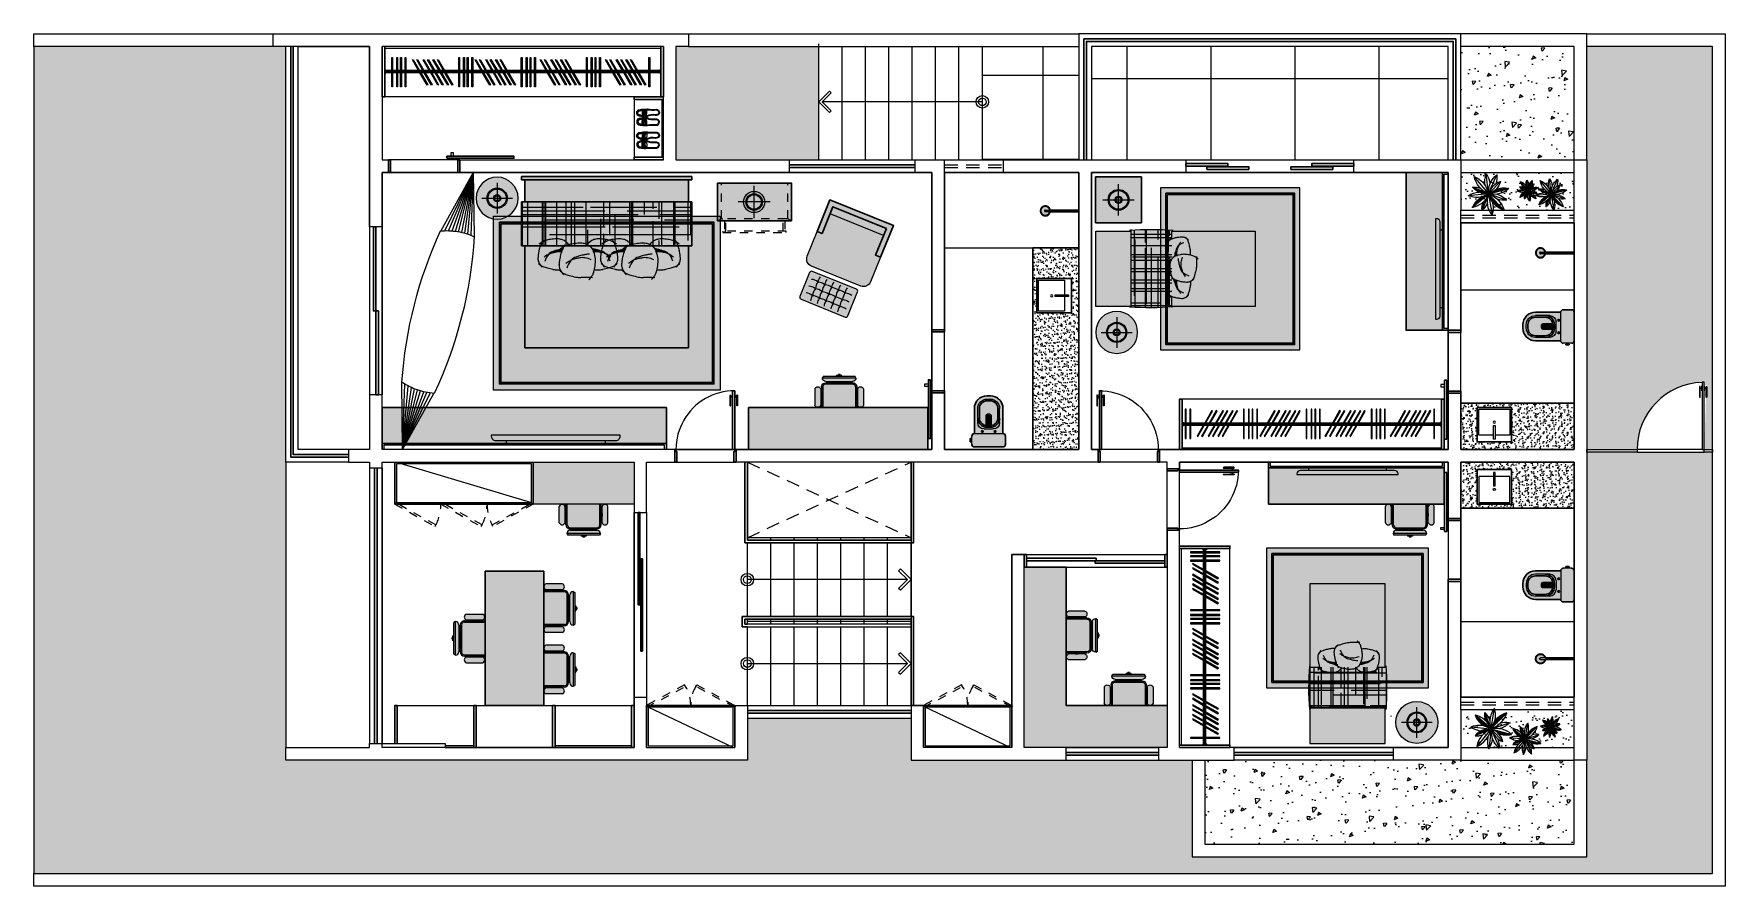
# Model space of a CAD drawing. Header units: millimetres. Extents: x 2841.1 to 2861.3, y 1599.6 to 1609.7.
import ezdxf

# ---------------------------------------------------------------- set-up
doc = ezdxf.new("R2010")
doc.units = ezdxf.units.MM
doc.linetypes.add('HIDDEN', pattern=[0.375, 0.25, -0.125])
doc.linetypes.add('HIDDEN2', pattern=[4.7625, 3.175, -1.5875])
for name, color, linetype, lineweight in [('01', 1, 'Continuous', 13), ('02', 2, 'Continuous', 20), ('03', 3, 'Continuous', 30), ('VEG_02', 96, 'Continuous', 20)]:
    doc.layers.add(name, color=color, linetype=linetype, lineweight=lineweight)
for name, color, linetype in [('04', 4, 'Continuous'), ('06', 6, 'Continuous'), ('COTAS', 2, 'Continuous'), ('FINO', 253, 'Continuous'), ('HACHURA', 9, 'Continuous'), ('PISO', 9, 'Continuous'), ('PROJEÇAO', 1, 'HIDDEN2'), ('PROJEÇÃO', 1, 'HIDDEN2'), ('VEG_01', 84, 'Continuous')]:
    doc.layers.add(name, color=color, linetype=linetype)
doc.layers.add('ÁREAS', color=7, linetype='Continuous', plot=False)
pattern_1 = [(230, (-319.84048, 519.248), (-0.455461672, 0.039847714), [0.047625, -0.523875]), (175, (-319.8405, 519.248), (0.088108554, -0.47764211), [0.0381, -0.41910146]), (280.451445, (-319.87844, 519.2513), (-0.36735312, -0.43779438), [0.04047502, -0.44522561]), (226.1842, (-319.8405, 519.121), (-0.6776976, 0.10510582), [0.0714375, -0.7858125]), (276.635558, (-319.89695, 519.12975), (-0.59351034, -0.61856531), [0.06071256, -0.66783902]), (171.18415, (-319.8405, 519.121), (-0.59351034, -0.61856531), [0.05714992, -0.62864933]), (201, (-319.90398, 519.15274), (-0.37903598, 0.255662995), [0.047625, -0.523875]), (146, (-319.904, 519.15274), (-0.15450507, -0.460469915), [0.0381, -0.4191]), (251.451445, (-319.93557, 519.17404), (-0.53354105, -0.20480692), [0.04047502, -0.445224844]), (217.5, (-319.84048, 519.24799), (-0.007721508, -0.211387597), [0, -0.41402, 0, -0.42545, 0, -0.4206875]), (187.5, (-319.84048, 519.24799), (-0.167049156, -0.250451437), [0, -0.24257, 0, -0.404495, 0, -0.1603375]), (147.5, (-319.69888, 519.24799), (-0.338976488, 0.01432186), [0, -0.15875, 0, -0.4953, 0, -0.657225]), (137.5, (-319.63538, 519.248), (-0.370322953, -0.063566228), [0, -0.206375, 0, -0.32893, 0, -0.466725])]
pattern_2 = [(217.5, (269.32487, 625.08846), (0.006400125, -0.195765295), [0, -0.154432, 0, -0.17272, 0, -0.1651]), (187.5, (269.32487, 625.08846), (-0.179809313, -0.28673004), [0, -0.083312, 0, -0.139192, 0, -0.05334]), (147.5, (269.44984, 625.08846), (-0.316396948, -0.000574874), [0, -0.0508, 0, -0.18288, 0, -0.23876]), (137.5, (269.44984, 625.08846), (-0.30542258, -0.08917173), [0, -0.0254, 0, -0.119888, 0, -0.13716])]
pattern_3 = [(280, (3621.475384, 2106.692329), (0.006239742, 0.001100235), [])]

# ---------------------------------------------------------------- blocks, each defined once
blk = doc.blocks.new('IUUU')
at = {"layer": '01'}
h = blk.add_hatch(color=9, dxfattribs=at)
h.set_gradient(color1=(216, 206, 176), rotation=45, one_color=1, tint=1, name='INVCYLINDER')
h.paths.add_polyline_path([(991.956, 236.217), (991.956, 235.827), (992.202, 235.827, 0.414214), (992.237, 235.862), (992.237, 236.182, 0.414214), (992.202, 236.217)])
h.paths.add_polyline_path([(991.984, 236.312, 0.714286), (991.984, 236.242), (992.178, 236.242, 0.714286), (992.178, 236.312)])
h.paths.add_polyline_path([(992.267, 235.862, 0.414214), (992.307, 235.822), (992.307, 236.222, 0.414214), (992.267, 236.182)])
h.paths.add_polyline_path([(992.327, 236.211), (992.307, 236.222), (992.307, 235.822), (992.327, 235.833)])
h.paths.add_polyline_path([(991.984, 235.802, 0.714286), (991.984, 235.732), (992.178, 235.732, 0.714286), (992.178, 235.802)])
h.paths.add_polyline_path([(992.202, 235.812, 0.414214), (992.252, 235.862), (992.252, 236.182, 0.414214), (992.202, 236.232), (991.956, 236.232), (991.956, 236.217), (992.202, 236.217, -0.414214), (992.237, 236.182), (992.237, 235.862, -0.414214), (992.202, 235.827), (991.956, 235.827), (991.956, 235.812)])
at = {"layer": '02'}
for p, q in [((992.202, 236.232), (991.956, 236.232)), ((992.202, 236.217), (991.956, 236.217)), ((992.178, 236.312), (991.984, 236.312)), ((992.178, 236.242), (991.984, 236.242)), ((992.237, 235.862), (992.237, 236.182)), ((992.252, 235.862), (992.252, 236.182)), ((992.267, 235.862), (992.267, 236.182)), ((992.307, 236.222), (992.307, 235.822)), ((992.307, 236.222), (992.327, 236.211)), ((992.327, 236.211), (992.327, 235.833)), ((992.267, 236.037), (992.252, 236.037)), ((992.267, 236.007), (992.252, 236.007)), ((992.327, 236.052), (992.339, 236.052)), ((992.327, 235.992), (992.339, 235.992)), ((992.339, 236.052), (992.339, 236.032)), ((992.339, 236.032), (992.339, 236.012)), ((992.339, 236.032), (992.349, 236.032)), ((992.339, 236.012), (992.339, 235.992)), ((992.339, 236.012), (992.349, 236.012)), ((992.349, 236.032), (992.349, 236.012)), ((992.202, 235.827), (991.956, 235.827)), ((992.202, 235.812), (991.956, 235.812)), ((992.178, 235.802), (991.984, 235.802)), ((992.307, 235.822), (992.327, 235.833)), ((992.178, 235.732), (991.984, 235.732))]:
    blk.add_line(p, q, dxfattribs=at)
for points in [[(992.098, 236.232), (992.063, 236.232), (992.063, 236.242), (992.098, 236.242)], [(992.098, 235.802), (992.063, 235.802), (992.063, 235.812), (992.098, 235.812)]]:
    blk.add_lwpolyline(points, close=True, dxfattribs=at)
for points in [[(992.113, 236.232), (992.113, 236.242)], [(992.163, 236.232), (992.163, 236.242)], [(992.163, 235.802), (992.163, 235.812)]]:
    blk.add_lwpolyline(points, dxfattribs=at)
for centre, radius, start, end in [((991.996, 236.277), 0.037, 108.9246, 251.0754), ((992.166, 236.277), 0.037, 288.9246, 71.0754), ((992.202, 236.182), 0.05, 0, 90), ((992.202, 236.182), 0.035, 0, 90), ((992.307, 236.182), 0.04, 90, 180), ((991.996, 235.767), 0.037, 108.9246, 251.0754), ((992.166, 235.767), 0.037, 288.9246, 71.0754), ((992.202, 235.862), 0.035, 270, 0), ((992.202, 235.862), 0.05, 270, 0), ((992.307, 235.862), 0.04, 180, 270)]:
    blk.add_arc(centre, radius, start, end, dxfattribs=at)
blk = doc.blocks.new('TPTBEBE')
at = {"layer": '03'}
h = blk.add_hatch(color=256, dxfattribs=at)
h.set_gradient(color1=(209, 187, 163), color2=(240, 232, 224), rotation=45, one_color=1, tint=0.91, name='SPHERICAL')
h.paths.add_polyline_path([(-0.314, 0.175), (-0.314, -2.125), (2.686, -2.125), (2.686, 0.175)])
h.paths.add_polyline_path([(-0.234, 0.095), (-0.234, -2.045), (2.606, -2.045), (2.606, 0.095)], flags=16)
h = blk.add_hatch(color=256, dxfattribs=at)
h.set_gradient(color1=(234, 225, 214), rotation=45, one_color=1, tint=1, name='SPHERICAL')
h.paths.add_polyline_path([(2.586, -2.025), (2.586, 0.075), (-0.214, 0.075), (-0.214, -2.025)])
at = {"layer": '01'}
blk.add_lwpolyline([(-0.314, -2.125), (2.686, -2.125), (2.686, 0.175), (-0.314, 0.175)], close=True, dxfattribs=at)
blk.add_lwpolyline([(-0.314, -2.125), (2.686, -2.125), (2.686, 0.175), (-0.314, 0.175)], close=True, dxfattribs=at)
at = {"layer": '03', "color": 253, "true_color": 0xbdb3a3}
for points in [[(-0.234, -2.045), (2.606, -2.045), (2.606, 0.095), (-0.234, 0.095)], [(-0.214, -2.025), (2.586, -2.025), (2.586, 0.075), (-0.214, 0.075)]]:
    blk.add_lwpolyline(points, close=True, dxfattribs=at)
blk = doc.blocks.new('ESCADA-PAVSUPERIOR')
at = {"layer": '01'}
for p, q in [((3171.424, 1123.166), (3169.474, 1123.166)), ((3169.474, 1123.136), (3169.474, 1123.166)), ((3169.753, 1123.136), (3169.753, 1123.166)), ((3170.031, 1123.136), (3170.031, 1123.166)), ((3170.31, 1123.136), (3170.31, 1123.166)), ((3170.588, 1123.136), (3170.588, 1123.166)), ((3170.867, 1123.136), (3170.867, 1123.166)), ((3171.145, 1123.136), (3171.145, 1123.166)), ((3169.474, 1122.226), (3169.474, 1123.106)), ((3169.753, 1122.226), (3169.753, 1123.106)), ((3170.031, 1122.226), (3170.031, 1123.106)), ((3170.31, 1122.226), (3170.31, 1123.106)), ((3170.588, 1122.226), (3170.588, 1123.106)), ((3170.867, 1122.226), (3170.867, 1123.106)), ((3171.145, 1122.226), (3171.145, 1123.106)), ((3171.424, 1122.226), (3171.424, 1123.106)), ((3171.382, 1122.666), (3169.474, 1122.666)), ((3169.474, 1122.166), (3169.474, 1122.196)), ((3171.424, 1122.166), (3169.474, 1122.166)), ((3169.753, 1122.166), (3169.753, 1122.196)), ((3170.031, 1122.166), (3170.031, 1122.196)), ((3170.31, 1122.166), (3170.31, 1122.196)), ((3170.588, 1122.166), (3170.588, 1122.196)), ((3170.867, 1122.166), (3170.867, 1122.196)), ((3171.145, 1122.166), (3171.145, 1122.196)), ((3171.424, 1122.136), (3169.474, 1122.136)), ((3169.474, 1121.666), (3171.382, 1121.666))]:
    blk.add_line(p, q, dxfattribs=at)
for points in [[(3171.276, 1122.56), (3171.382, 1122.666), (3171.276, 1122.773), (3171.297, 1122.794), (3171.424, 1122.666), (3171.297, 1122.539), (3171.276, 1122.56)], [(3169.474, 1122.106), (3171.424, 1122.106)], [(3171.276, 1121.773), (3171.382, 1121.666), (3171.276, 1121.56), (3171.297, 1121.539), (3171.424, 1121.666), (3171.297, 1121.794), (3171.276, 1121.773)]]:
    blk.add_lwpolyline(points, dxfattribs=at)
for centre, radius in [((3169.474, 1122.666), 0.075), ((3169.474, 1122.666), 0.045), ((3169.474, 1121.666), 0.075), ((3169.474, 1121.666), 0.045)]:
    blk.add_circle(centre, radius, dxfattribs=at)
at = {"layer": '03'}
for p in [(3169.444, 1122.196), (3169.474, 1122.136)]:
    blk.add_line(p, (3169.444, 1122.136), dxfattribs=at)
for points in [[(3171.454, 1124.066), (3171.454, 1123.106), (3169.444, 1123.106)], [(3169.444, 1123.106), (3169.444, 1124.066)], [(3169.474, 1123.136), (3169.474, 1124.066)], [(3171.424, 1123.136), (3171.424, 1124.066)], [(3169.474, 1123.136), (3171.424, 1123.136)], [(3171.454, 1121.166), (3171.454, 1122.226), (3169.414, 1122.226), (3169.414, 1122.106), (3169.474, 1122.106)], [(3169.444, 1122.196), (3171.424, 1122.196), (3171.424, 1121.166)]]:
    blk.add_lwpolyline(points, dxfattribs=at)
at = {"layer": 'FINO'}
for p, q in [((3169.474, 1122.136), (3169.474, 1122.166)), ((3169.753, 1122.136), (3169.753, 1122.166)), ((3170.031, 1122.136), (3170.031, 1122.166)), ((3170.31, 1122.136), (3170.31, 1122.166)), ((3170.588, 1122.136), (3170.588, 1122.166)), ((3170.867, 1122.136), (3170.867, 1122.166)), ((3171.145, 1122.136), (3171.145, 1122.166)), ((3171.424, 1122.136), (3171.424, 1122.166)), ((3169.474, 1121.166), (3169.474, 1122.106)), ((3169.753, 1121.166), (3169.753, 1122.106)), ((3170.031, 1121.166), (3170.031, 1122.106)), ((3170.31, 1121.166), (3170.31, 1122.106)), ((3170.588, 1121.166), (3170.588, 1122.106)), ((3170.867, 1121.166), (3170.867, 1122.106)), ((3171.145, 1121.166), (3171.145, 1122.106)), ((3171.424, 1121.226), (3171.424, 1122.106)), ((3169.474, 1121.166), (3169.474, 1121.196)), ((3169.753, 1121.166), (3169.753, 1121.196)), ((3170.031, 1121.166), (3170.031, 1121.196)), ((3170.31, 1121.166), (3170.31, 1121.196)), ((3170.588, 1121.166), (3170.588, 1121.196)), ((3170.867, 1121.166), (3170.867, 1121.196)), ((3171.145, 1121.166), (3171.145, 1121.196)), ((3171.424, 1121.166), (3171.424, 1121.196))]:
    blk.add_line(p, q, dxfattribs=at)
blk = doc.blocks.new('*U17')
for points in [[(0, 0.15), (0.025, 0.15), (0.025, 0.025), (0.015, 0.025), (0.015, 0), (0, 0), (0, 0.15)], [(0.73, 0.15), (0.705, 0.15), (0.705, 0.025), (0.715, 0.025), (0.715, 0), (0.73, 0), (0.73, 0.15)]]:
    blk.add_lwpolyline(points)
blk.add_lwpolyline([(0.015, 0), (0.015, -0.7), (0.04, -0.7), (0.04, 0)], close=True)
at = {"color": 8, "lineweight": 9}
for points in [[(-0.018, -0.645), (-0.018, -0.525, -1), (-0.008, -0.525), (-0.008, -0.645, -1)], [(0.073, -0.645), (0.073, -0.525, 1), (0.063, -0.525), (0.063, -0.645, 1)]]:
    blk.add_lwpolyline(points, format="xyb", close=True, dxfattribs=at)
for points in [[(0.015, -0.66), (0.015, -0.6), (0.012, -0.6), (0.012, -0.66)], [(0.04, -0.66), (0.04, -0.6), (0.043, -0.6), (0.043, -0.66)], [(-0.008, -0.625), (-0.008, -0.635), (0.012, -0.635), (0.012, -0.625)], [(0.063, -0.625), (0.063, -0.635), (0.043, -0.635), (0.043, -0.625)]]:
    blk.add_lwpolyline(points, close=True, dxfattribs=at)
for start, end in [(330, 360), (300, 330), (270, 300)]:
    blk.add_arc((0.015, 0), 0.7, start, end, dxfattribs=at)
blk = doc.blocks.new('VOLGUE P')
h = blk.add_hatch(color=256)
h.set_gradient(color1=(230, 229, 229), one_color=1, tint=1, name='SPHERICAL')
h.paths.add_polyline_path([(0.17, -0.16, 0.414214), (0.2, -0.13), (0.2, -0.03, 0.414214), (0.17, 0), (-0.17, 0, 0.414214), (-0.2, -0.03), (-0.2, -0.07), (-0.2, -0.13, 0.414214), (-0.17, -0.16)])
h = blk.add_hatch(color=256)
h.set_gradient(color1=(230, 229, 229), one_color=1, tint=1, name='SPHERICAL')
h.paths.add_polyline_path([(-0.085, -0.185, 1), (-0.065, -0.185, 1)])
h.paths.add_polyline_path([(0.085, -0.185, 1), (0.065, -0.185, 1)])
h.paths.add_polyline_path([(-0.21, -0.06), (-0.22, -0.06), (-0.22, -0.1), (-0.21, -0.1), (-0.21, -0.09)])
h.paths.add_polyline_path([(-0.2, -0.07), (-0.21, -0.07), (-0.21, -0.09), (-0.2, -0.09)])
h = blk.add_hatch(color=256)
h.set_gradient(color1=(230, 229, 229), one_color=1, tint=1, name='SPHERICAL')
h.paths.add_polyline_path([(-0.17, -0.46, 0.453948), (0, -0.609, 0.453948), (0.17, -0.46), (0.17, -0.16), (-0.17, -0.16)])
h.paths.add_polyline_path([(-0.055, -0.215), (0.055, -0.215, -0.414214), (0.13, -0.29), (0.13, -0.46, -0.414214), (0.02, -0.57), (-0.02, -0.57, -0.414214), (-0.13, -0.46), (-0.13, -0.29, -0.414214)], flags=16)
h.paths.add_polyline_path([(-0.02, -0.255), (0.02, -0.255, -0.414214), (0.11, -0.345), (0.11, -0.46, -0.414214), (0.02, -0.55), (-0.02, -0.55, -0.414214), (-0.11, -0.46), (-0.11, -0.345, -0.414214)], flags=0)
h.paths.add_polyline_path([(-0.02, -0.235), (0.02, -0.235, -0.414214), (0.13, -0.345), (0.13, -0.46, -0.414214), (0.02, -0.57), (-0.02, -0.57, -0.414214), (-0.13, -0.46), (-0.13, -0.345, -0.414214)], flags=16)
h = blk.add_hatch(color=256)
h.set_gradient(color1=(230, 229, 229), one_color=1, tint=1, name='SPHERICAL')
h.paths.add_polyline_path([(-0.11, -0.46, 0.414214), (-0.02, -0.55), (0.02, -0.55, 0.414214), (0.11, -0.46), (0.11, -0.345, 0.381966), (0.03, -0.256), (0.03, -0.37, -0.414214), (0.01, -0.39), (-0.01, -0.39, -0.414214), (-0.03, -0.37), (-0.03, -0.256, 0.381966), (-0.11, -0.345)])
h.paths.add_polyline_path([(-0.02, -0.235), (0.02, -0.235, -0.414214), (0.13, -0.345), (0.13, -0.29, 0.414214), (0.055, -0.215), (-0.055, -0.215, 0.414214), (-0.13, -0.29), (-0.13, -0.345, -0.414214)])
h = blk.add_hatch(color=256)
h.set_gradient(color1=(142, 192, 225), color2=(219, 235, 245), one_color=1, tint=0.91, name='SPHERICAL')
h.paths.add_polyline_path([(-0.03, -0.37, 0.414214), (-0.01, -0.39), (0.01, -0.39, 0.414214), (0.03, -0.37), (0.03, -0.256, 0.027842), (0.02, -0.255), (-0.02, -0.255, 0.027842), (-0.03, -0.256)])
at = {"layer": '02'}
for p, q in [((-0.2, -0.03), (-0.2, -0.13)), ((-0.17, -0.16), (0.17, -0.16)), ((-0.13, -0.29), (-0.13, -0.46)), ((-0.055, -0.215), (0.055, -0.215)), ((0.13, -0.29), (0.13, -0.46)), ((-0.02, -0.57), (0.02, -0.57))]:
    blk.add_line(p, q, dxfattribs=at)
blk.add_lwpolyline([(0.17, -0.16, 0.414214), (0.2, -0.13), (0.2, -0.03, 0.414214), (0.17, 0), (-0.17, 0, 0.414214), (-0.2, -0.03), (-0.2, -0.07), (-0.21, -0.07), (-0.21, -0.06), (-0.22, -0.06), (-0.22, -0.1), (-0.21, -0.1), (-0.21, -0.09), (-0.2, -0.09), (-0.2, -0.13, 0.414214), (-0.17, -0.16), (-0.17, -0.46, 0.414214), (-0.02, -0.61), (0.02, -0.61, 0.414214), (0.17, -0.46)], format="xyb", close=True, dxfattribs=at)
for centre, radius, start, end in [((-0.055, -0.29), 0.075, 90, 180), ((0.055, -0.29), 0.075, 0, 90), ((-0.02, -0.46), 0.11, 180, 270), ((0.02, -0.46), 0.11, 270, 0)]:
    blk.add_arc(centre, radius, start, end, dxfattribs=at)
at = {"layer": '03'}
for p, q in [((-0.17, 0), (0.17, 0)), ((-0.17, -0.16), (-0.17, -0.46)), ((0.17, -0.16), (0.17, -0.46)), ((0.2, -0.03), (0.2, -0.13)), ((-0.02, -0.61), (0.02, -0.61))]:
    blk.add_line(p, q, dxfattribs=at)
at = {"layer": '03', "color": 8}
for p, q in [((-0.21, -0.06), (-0.22, -0.06)), ((-0.22, -0.06), (-0.22, -0.1)), ((-0.21, -0.1), (-0.22, -0.1)), ((-0.21, -0.06), (-0.21, -0.1)), ((-0.2, -0.07), (-0.21, -0.07)), ((-0.2, -0.09), (-0.21, -0.09)), ((-0.03, -0.37), (-0.03, -0.256)), ((0.01, -0.39), (-0.01, -0.39)), ((0.03, -0.37), (0.03, -0.256))]:
    blk.add_line(p, q, dxfattribs=at)
blk.add_lwpolyline([(0.13, -0.345, 0.414214), (0.02, -0.235), (-0.02, -0.235, 0.414214), (-0.13, -0.345)], format="xyb", dxfattribs=at)
blk.add_lwpolyline([(0.11, -0.345, 0.414214), (0.02, -0.255), (-0.02, -0.255, 0.414214), (-0.11, -0.345), (-0.11, -0.46, 0.414214), (-0.02, -0.55), (0.02, -0.55, 0.414214), (0.11, -0.46)], format="xyb", close=True, dxfattribs=at)
for centre in [(-0.075, -0.185), (0.075, -0.185)]:
    blk.add_circle(centre, 0.01, dxfattribs=at)
at = {"layer": '03'}
for centre, radius, start, end in [((-0.17, -0.03), 0.03, 90, 180), ((0.17, -0.03), 0.03, 0, 90), ((-0.17, -0.13), 0.03, 180, 270), ((0.17, -0.13), 0.03, 270, 0), ((-0.02, -0.46), 0.15, 180, 270), ((0.02, -0.46), 0.15, 270, 0)]:
    blk.add_arc(centre, radius, start, end, dxfattribs=at)
at = {"layer": '03', "color": 8}
for centre, start, end in [((-0.01, -0.37), 180, 270), ((0.01, -0.37), 270, 0)]:
    blk.add_arc(centre, 0.02, start, end, dxfattribs=at)
blk = doc.blocks.new('CHUVEIRO02 P')
at = {"layer": 'FINO'}
h = blk.add_hatch(color=255, dxfattribs=at)
edge = h.paths.add_edge_path()
edge.add_line((-0.01, 0.341), (-0.01, 0))
edge.add_line((-0.01, 0), (0.01, 0))
edge.add_line((0.01, 0), (0.01, 0.341))
edge.add_arc((0, 0.4), 0.06, 279.5941, 620.4059)
at = {"linetype": 'HIDDEN2', "ltscale": 5}
blk.add_lwpolyline([(-0.01, 0), (-0.01, 0.4, -1.088779), (0.01, 0.4), (0.01, 0)], format="xyb", dxfattribs=at)
for radius, start, end in [(0.06, 279.5941, 260.4059), (0.0527, 280.937, 259.063)]:
    blk.add_arc((0, 0.4), radius, start, end, dxfattribs=at)
at = {"layer": 'DEFPOINTS'}
blk.add_lwpolyline([(-0.01, 0.341), (-0.01, 0), (0.01, 0), (0.01, 0.341, 11.91608)], format="xyb", close=True, dxfattribs=at)
blk = doc.blocks.new('PIA')
at = {"layer": '01', "ltscale": 0.025}
blk.add_circle((0.175, -0.216), 0.0126, dxfattribs=at)
at = {"layer": '02'}
for p, q in [((0.33, -0.031), (0.02, -0.031)), ((0.02, -0.031), (0.02, -0.401)), ((0.33, -0.206), (0.33, -0.031)), ((0.02, -0.401), (0.33, -0.401)), ((0.33, -0.401), (0.33, -0.226))]:
    blk.add_line(p, q, dxfattribs=at)
at = {"layer": '03'}
blk.add_lwpolyline([(0.41, -0.421), (0.41, -0.011), (0, -0.011), (0, -0.421)], close=True, dxfattribs=at)
at = {"layer": '04'}
blk.add_lwpolyline([(0.216, -0.206), (0.216, -0.226), (0.377, -0.226), (0.377, -0.206)], close=True, dxfattribs=at)
blk = doc.blocks.new('TV LCD')
at = {"layer": '01'}
h = blk.add_hatch(color=250, dxfattribs=at)
h.set_gradient(color1=(51, 51, 51), color2=(140, 140, 140), rotation=45, one_color=1, tint=0.55, name='INVCYLINDER')
h.paths.add_polyline_path([(0.46, -0.03), (0.46, 0), (-0.46, 0), (-0.46, -0.03)])
h = blk.add_hatch(color=250, dxfattribs=at)
h.set_gradient(color1=(51, 51, 51), color2=(140, 140, 140), rotation=45, one_color=1, tint=0.55, name='INVCYLINDER')
h.paths.add_polyline_path([(-0.562, -0.03, 0.414214), (-0.602, -0.07), (-0.602, -0.079), (0.602, -0.079), (0.602, -0.07, 0.414214), (0.562, -0.03)])
at = {"layer": '02'}
blk.add_lwpolyline([(-0.46, 0), (0.46, 0), (0.46, -0.03), (-0.46, -0.03)], close=True, dxfattribs=at)
blk.add_lwpolyline([(-0.602, -0.07), (-0.602, -0.079), (0.602, -0.079), (0.602, -0.07, 0.414214), (0.562, -0.03), (-0.562, -0.03, 0.414214)], format="xyb", close=True, dxfattribs=at)
blk = doc.blocks.new('ABAJJ')
at = {"layer": '01'}
for p, q in [((0, -0.177), (0, 0.177)), ((-0.177, 0), (0.177, 0))]:
    blk.add_line(p, q, dxfattribs=at)
at = {"layer": '01', "ltscale": 0.8}
for radius in [0.117, 0.0806]:
    blk.add_circle((0, 0), radius, dxfattribs=at)
at = {"layer": '02'}
blk.add_circle((0, 0), 0.0906, dxfattribs=at)
blk = doc.blocks.new('CAMA 2X200')
at = {"layer": '01'}
h = blk.add_hatch(color=33, dxfattribs=at)
h.set_gradient(color1=(192, 159, 130), one_color=1, tint=1, name='INVHEMISPHERICAL')
h.paths.add_polyline_path([(-0.142, 1.074, 0.015911), (-0.151, 1.022, 0.020937), (-0.155, 0.982, 0.121269), (-0.146, 0.935, 0.040453), (-0.129, 0.903, 0.086493), (-0.095, 0.882, 0.025886), (-0.045, 0.866, 0.01901), (0.025, 0.849, 0.04596), (0.08, 0.844, 0.013316), (0.11, 0.844, -0.0091), (0.106, 0.853, -0.121269), (0.096, 0.906, -0.020937), (0.101, 0.95, -0.015911), (0.111, 1.007, -0.032184), (0.124, 1.055, 0.002613), (0.121, 1.056, 0.082628), (0.067, 1.055, 0.01263), (0.03, 1.047, 0.015363), (-0.001, 1.039, 0.040962), (-0.028, 1.029, -0.135458), (0.025, 1.063, -0.007817), (0.065, 1.076, -0.010698), (0.095, 1.083, -0.020146), (0.128, 1.09, -0.003759), (0.138, 1.091, -0.010872), (0.149, 1.115, -0.022056), (0.182, 1.132, -0.032265), (0.213, 1.144, 0.072812), (0.156, 1.192, 0.109626), (0.105, 1.21, 0.039598), (0.047, 1.212, 0.03352), (-0.021, 1.204, 0.064376), (-0.078, 1.186, 0.022056), (-0.108, 1.171, 0.020654), (-0.126, 1.131, 0.04249)])
h = blk.add_hatch(color=33, dxfattribs=at)
h.set_gradient(color1=(192, 159, 130), one_color=1, tint=1, name='INVHEMISPHERICAL')
h.paths.add_polyline_path([(0.567, 1.077, -0.007817), (0.608, 1.065, -0.135458), (0.66, 1.03, 0.040962), (0.633, 1.041, 0.015363), (0.603, 1.049, 0.01263), (0.566, 1.056, 0.08338), (0.511, 1.057, -0.02712), (0.525, 1.014, -0.087538), (0.531, 0.932, -0.025518), (0.518, 0.847, 0.054716), (0.562, 0.844, 0.04596), (0.617, 0.849, 0.01901), (0.687, 0.866, 0.025886), (0.737, 0.882, 0.086493), (0.77, 0.903, 0.040453), (0.788, 0.935, 0.121269), (0.797, 0.982, 0.020937), (0.793, 1.022, 0.015911), (0.784, 1.074, 0.04249), (0.767, 1.131, 0.020654), (0.75, 1.171, 0.022056), (0.72, 1.186, 0.064376), (0.663, 1.204, 0.03352), (0.595, 1.212, 0.039598), (0.537, 1.21, 0.109626), (0.486, 1.192, 0.071489), (0.43, 1.145, -0.025032), (0.442, 1.138, -0.064074), (0.499, 1.092, -0.002087), (0.504, 1.091, -0.020146), (0.538, 1.085, -0.010698)])
h = blk.add_hatch(color=33, dxfattribs=at)
h.set_gradient(color1=(192, 159, 130), one_color=1, tint=1, name='INVHEMISPHERICAL')
h.paths.add_polyline_path([(0.603, 1.074, 0.015911), (0.594, 1.022, 0.020937), (0.59, 0.982, 0.121269), (0.599, 0.935, 0.040453), (0.617, 0.903, 0.086493), (0.651, 0.882, 0.025886), (0.701, 0.866, 0.01901), (0.77, 0.849, 0.04596), (0.826, 0.844, 0.013316), (0.856, 0.844, -0.0091), (0.852, 0.853, -0.121269), (0.842, 0.906, -0.020937), (0.847, 0.95, -0.015911), (0.857, 1.007, -0.032184), (0.87, 1.055, 0.002613), (0.867, 1.056, 0.082628), (0.813, 1.055, 0.01263), (0.775, 1.047, 0.015363), (0.745, 1.039, 0.040962), (0.718, 1.029, -0.135458), (0.771, 1.063, -0.007817), (0.811, 1.076, -0.010698), (0.841, 1.083, -0.020146), (0.874, 1.09, -0.003759), (0.884, 1.091, -0.010872), (0.895, 1.115, -0.022056), (0.928, 1.132, -0.032265), (0.959, 1.144, 0.072812), (0.901, 1.192, 0.109626), (0.851, 1.21, 0.039598), (0.793, 1.212, 0.03352), (0.724, 1.204, 0.064376), (0.667, 1.186, 0.022056), (0.638, 1.171, 0.020654), (0.62, 1.131, 0.04249)])
h = blk.add_hatch(color=33, dxfattribs=at)
h.set_gradient(color1=(192, 159, 130), one_color=1, tint=1, name='INVHEMISPHERICAL')
h.paths.add_polyline_path([(1.313, 1.077, -0.007817), (1.353, 1.065, -0.135458), (1.406, 1.03, 0.040962), (1.379, 1.041, 0.015363), (1.349, 1.049, 0.01263), (1.311, 1.056, 0.08338), (1.257, 1.057, -0.02712), (1.27, 1.014, -0.087538), (1.277, 0.932, -0.025518), (1.264, 0.847, 0.054716), (1.308, 0.844, 0.04596), (1.363, 0.849, 0.01901), (1.433, 0.866, 0.025886), (1.482, 0.882, 0.086493), (1.516, 0.903, 0.040453), (1.534, 0.935, 0.121269), (1.543, 0.982, 0.020937), (1.539, 1.022, 0.015911), (1.53, 1.074, 0.04249), (1.513, 1.131, 0.020654), (1.495, 1.171, 0.022056), (1.466, 1.186, 0.064376), (1.409, 1.204, 0.03352), (1.341, 1.212, 0.039598), (1.283, 1.21, 0.109626), (1.232, 1.192, 0.071489), (1.175, 1.145, -0.025032), (1.187, 1.138, -0.064074), (1.244, 1.092, -0.002087), (1.25, 1.091, -0.020146), (1.284, 1.085, -0.010698)])
h = blk.add_hatch(color=33, dxfattribs=at)
h.set_gradient(color1=(192, 159, 130), one_color=1, tint=1, name='INVHEMISPHERICAL')
h.paths.add_polyline_path([(0.095, 1.083, 0.010698), (0.065, 1.076, 0.007817), (0.025, 1.063, 0.135458), (-0.028, 1.029, -0.040962), (-0.001, 1.039, -0.015363), (0.03, 1.047, -0.01263), (0.067, 1.055, -0.082628), (0.121, 1.056, -0.002613), (0.124, 1.055, -0.010291), (0.13, 1.07, -0.00978), (0.138, 1.091, 0.003759), (0.128, 1.09, 0.020146)])
h = blk.add_hatch(color=33, dxfattribs=at)
h.set_gradient(color1=(192, 159, 130), one_color=1, tint=1, name='INVHEMISPHERICAL')
h.paths.add_polyline_path([(0.538, 1.085, -0.010698), (0.567, 1.077, -0.007817), (0.608, 1.065, -0.135458), (0.66, 1.03, 0.040962), (0.633, 1.041, 0.015363), (0.603, 1.049, 0.01263), (0.566, 1.056, 0.082628), (0.512, 1.057, 0.002613), (0.509, 1.056, 0.010291), (0.503, 1.071, 0.00978), (0.494, 1.093, -0.003759), (0.504, 1.091, -0.020146)])
h = blk.add_hatch(color=33, dxfattribs=at)
h.set_gradient(color1=(192, 159, 130), one_color=1, tint=1, name='INVHEMISPHERICAL')
h.paths.add_polyline_path([(0.841, 1.083, 0.010698), (0.811, 1.076, 0.007817), (0.771, 1.063, 0.135458), (0.718, 1.029, -0.040962), (0.745, 1.039, -0.015363), (0.775, 1.047, -0.01263), (0.813, 1.055, -0.082628), (0.867, 1.056, -0.002613), (0.87, 1.055, -0.010291), (0.875, 1.07, -0.00978), (0.884, 1.091, 0.003759), (0.874, 1.09, 0.020146)])
h = blk.add_hatch(color=33, dxfattribs=at)
h.set_gradient(color1=(192, 159, 130), one_color=1, tint=1, name='INVHEMISPHERICAL')
h.paths.add_polyline_path([(1.284, 1.085, -0.010698), (1.313, 1.077, -0.007817), (1.353, 1.065, -0.135458), (1.406, 1.03, 0.040962), (1.379, 1.041, 0.015363), (1.349, 1.049, 0.01263), (1.311, 1.056, 0.082628), (1.257, 1.057, 0.002613), (1.254, 1.056, 0.010291), (1.249, 1.071, 0.00978), (1.24, 1.093, -0.003759), (1.25, 1.091, -0.020146)])
at = {"layer": '03'}
h = blk.add_hatch(color=254, dxfattribs=at)
h.set_gradient(color1=(221, 203, 187), one_color=1, tint=1, name='HEMISPHERICAL')
h.paths.add_polyline_path([(-0.349, 1.954), (-0.349, 1.915), (1.678, 1.915), (1.678, 1.954)])
h = blk.add_hatch(color=254, dxfattribs=at)
h.set_gradient(color1=(221, 203, 187), one_color=1, tint=1, name='HEMISPHERICAL')
h.paths.add_polyline_path([(1.639, 1.915), (-0.31, 1.915), (-0.31, 1.652), (1.639, 1.652)])
h.paths.add_polyline_path([(1.639, 1.131), (1.513, 1.131, -0.042981), (1.53, 1.074, -0.015911), (1.539, 1.022, -0.020937), (1.543, 0.982, -0.121269), (1.534, 0.935, -0.040453), (1.516, 0.903, -0.086493), (1.482, 0.882, -0.025886), (1.433, 0.866, -0.01901), (1.363, 0.849, -0.04596), (1.308, 0.844, -0.054723), (1.264, 0.847, -0.039131), (1.251, 0.801, -0.065361), (1.233, 0.769, -0.017433), (1.22, 0.752, 0.028425), (1.103, 0.752, -0.04596), (1.042, 0.758, -0.01901), (0.965, 0.776, -0.025886), (0.909, 0.794, -0.086493), (0.872, 0.817, -0.031341), (0.856, 0.844, -0.013316), (0.826, 0.844, -0.04596), (0.77, 0.849, -0.01901), (0.701, 0.866, -0.00357), (0.694, 0.868, -0.00357), (0.687, 0.866, -0.01901), (0.617, 0.849, -0.04596), (0.562, 0.844, -0.054723), (0.518, 0.847, -0.039131), (0.505, 0.801, -0.065361), (0.488, 0.769, -0.017433), (0.474, 0.752, 0.028425), (0.358, 0.752, -0.04596), (0.296, 0.758, -0.01901), (0.219, 0.776, -0.025886), (0.164, 0.794, -0.086493), (0.126, 0.817, -0.031341), (0.11, 0.844, -0.013316), (0.08, 0.844, -0.04596), (0.025, 0.849, -0.01901), (-0.045, 0.866, -0.025886), (-0.095, 0.882, -0.086493), (-0.129, 0.903, -0.040453), (-0.146, 0.935, -0.121269), (-0.155, 0.982, -0.020937), (-0.151, 1.022, -0.015911), (-0.142, 1.074, -0.042981), (-0.125, 1.131), (-0.31, 1.131), (-0.31, -0.085), (1.639, -0.085)])
h = blk.add_hatch(color=254, dxfattribs=at)
h.set_gradient(color1=(221, 203, 187), one_color=1, tint=1, name='HEMISPHERICAL')
h.paths.add_polyline_path([(1.678, 1.652), (-0.349, 1.652), (-0.349, 1.131), (1.678, 1.131)])
h = blk.add_hatch(color=55, dxfattribs=at)
h.set_gradient(color1=(153, 174, 91), rotation=45, one_color=1, tint=1, name='CYLINDER')
h.paths.add_polyline_path([(0.149, 1.115, 0.020654), (0.13, 1.07, 0.04249), (0.111, 1.007, 0.015911), (0.101, 0.95, 0.020937), (0.096, 0.906, 0.121269), (0.106, 0.853, 0.040453), (0.126, 0.817, 0.086493), (0.164, 0.794, 0.025886), (0.219, 0.776, 0.01901), (0.296, 0.758, 0.04596), (0.358, 0.752, -0.028777), (0.475, 0.752, 0.007374), (0.478, 0.755, 0.089016), (0.505, 0.801, 0.036967), (0.521, 0.859, 0.030275), (0.531, 0.932, 0.075208), (0.526, 1, 0.046459), (0.491, 1.099, 0.054905), (0.442, 1.138, 0.109626), (0.385, 1.158, 0.039598), (0.321, 1.16, 0.03352), (0.245, 1.152, 0.064376), (0.182, 1.132, 0.022056)])
h = blk.add_hatch(color=55, dxfattribs=at)
h.set_gradient(color1=(153, 174, 91), rotation=45, one_color=1, tint=1, name='CYLINDER')
h.paths.add_polyline_path([(0.895, 1.115, 0.020654), (0.875, 1.07, 0.04249), (0.857, 1.007, 0.015911), (0.847, 0.95, 0.020937), (0.842, 0.906, 0.121269), (0.852, 0.853, 0.040453), (0.872, 0.817, 0.086493), (0.909, 0.794, 0.025886), (0.965, 0.776, 0.01901), (1.042, 0.758, 0.04596), (1.103, 0.752, -0.028777), (1.221, 0.752, 0.007374), (1.224, 0.755, 0.089016), (1.251, 0.801, 0.036967), (1.267, 0.859, 0.030275), (1.277, 0.932, 0.075208), (1.272, 1, 0.046459), (1.237, 1.099, 0.054905), (1.187, 1.138, 0.109626), (1.131, 1.158, 0.039598), (1.067, 1.16, 0.03352), (0.991, 1.152, 0.064376), (0.928, 1.132, 0.022056)])
at = {"layer": '01'}
for p, q in [((-0.339, 1.131), (-0.339, 1.652)), ((-0.276, 1.131), (-0.276, 1.652)), ((-0.102, 1.131), (-0.102, 1.652)), ((-0.079, 1.131), (-0.079, 1.652)), ((-0.061, 1.131), (-0.061, 1.652)), ((0.072, 1.131), (0.072, 1.648)), ((0.181, 1.131), (0.181, 1.652)), ((0.246, 1.131), (0.246, 1.652)), ((0.285, 1.131), (0.285, 1.652)), ((0.42, 1.131), (0.42, 1.652)), ((0.63, 1.358), (0.63, 1.652)), ((0.7, 1.27), (0.7, 1.652)), ((0.767, 1.648), (0.767, 1.652)), ((0.941, 1.131), (0.941, 1.652)), ((0.96, 1.131), (0.96, 1.652)), ((0.975, 1.502), (0.975, 1.652)), ((1.115, 1.503), (1.115, 1.652)), ((1.219, 1.57), (1.219, 1.652)), ((1.289, 1.451), (1.289, 1.652)), ((1.32, 1.131), (1.32, 1.652)), ((1.463, 1.131), (1.463, 1.652)), ((1.479, 1.131), (1.479, 1.652)), ((1.637, 1.192), (1.637, 1.652)), ((1.666, 1.272), (1.666, 1.652)), ((0.384, 1.586), (-0.349, 1.586)), ((0.643, 1.544), (-0.349, 1.544)), ((1.038, 1.499), (-0.349, 1.499)), ((-0.333, 1.437), (-0.349, 1.437)), ((0.986, 1.437), (-0.069, 1.437)), ((1.263, 1.586), (0.471, 1.586)), ((0.593, 1.131), (0.593, 1.451)), ((0.767, 1.131), (0.767, 1.503)), ((1.678, 1.544), (0.907, 1.544)), ((0.975, 1.131), (0.975, 1.532)), ((1.219, 1.131), (1.219, 1.425)), ((1.678, 1.499), (1.302, 1.499)), ((1.678, 1.437), (1.355, 1.437)), ((1.678, 1.586), (1.46, 1.586)), ((0.063, 1.395), (-0.349, 1.395)), ((0.648, 1.35), (-0.349, 1.35)), ((1.678, 1.26), (-0.017, 1.26)), ((1.645, 1.395), (0.326, 1.395)), ((0.44, 1.131), (0.44, 1.321)), ((0.63, 1.131), (0.63, 1.272)), ((1.526, 1.35), (0.735, 1.35)), ((1.115, 1.131), (1.115, 1.14)), ((1.289, 1.131), (1.289, 1.192))]:
    blk.add_line(p, q, dxfattribs=at)
for centre, radius, start, end in [((0.069, 0.7), 0.512, 92.4623, 100.1417), ((0.063, 0.845), 0.367, 83.3919, 92.4623), ((0.091, 1.086), 0.124, 58.3675, 83.3919), ((0.551, 1.086), 0.124, 96.6081, 121.6325), ((0.579, 0.845), 0.367, 87.5377, 96.6081), ((0.573, 0.7), 0.512, 79.8583, 87.5377), ((0.815, 0.7), 0.512, 92.4623, 100.1417), ((0.808, 0.845), 0.367, 83.3919, 92.4623), ((0.836, 1.086), 0.124, 58.3675, 83.3919), ((1.297, 1.086), 0.124, 96.6081, 121.6325), ((1.325, 0.845), 0.367, 87.5377, 96.6081), ((1.319, 0.7), 0.512, 79.8583, 87.5377), ((0.321, 0.955), 0.477, 171.9457, 176.7434), ((0.666, 0.906), 0.826, 168.2994, 171.9457), ((0.08, 0.845), 0.376, 114.8753, 126.4491), ((0.199, 1.003), 0.349, 158.5674, 168.2994), ((0.37, 0.936), 0.533, 150.6975, 158.5674), ((0.125, 0.734), 0.332, 119.2531, 128.5512), ((0.02, 0.975), 0.233, 100.1417, 114.8753), ((0.143, 0.883), 0.225, 140.4268, 164.0613), ((0.05, 0.869), 0.177, 106.5135, 119.2531), ((0.061, 0.95), 0.119, 107.7193, 140.4268), ((0.145, 0.549), 0.512, 102.9929, 106.5135), ((0.433, -0.213), 1.34, 105.9279, 107.7193), ((0.2, 0.31), 0.757, 100.0985, 102.9929), ((0.262, 0.387), 0.716, 103.4761, 105.9279), ((0.096, 0.893), 0.164, 81.2045, 100.0985), ((0.194, 0.671), 0.424, 98.8597, 103.4761), ((0.358, 0.753), 0.418, 114.8753, 126.4491), ((0.49, 0.929), 0.387, 158.5674, 168.2994), ((0.076, 0.763), 0.297, 78.7816, 81.2045), ((0.233, 0.419), 0.679, 97.163, 98.8597), ((0.68, 0.854), 0.591, 150.6975, 158.5674), ((0.02, 0.972), 0.259, 41.1198, 58.3675), ((0.291, 0.897), 0.258, 100.1417, 114.8753), ((0.345, 0.592), 0.568, 92.4623, 100.1417), ((0.75, -0.422), 1.488, 105.9279, 107.7193), ((0.338, 0.753), 0.408, 83.3919, 92.4623), ((0.559, 0.245), 0.794, 103.4761, 105.9279), ((0.484, 0.56), 0.47, 98.8597, 103.4761), ((0.369, 1.021), 0.138, 58.3675, 83.3919), ((0.528, 0.28), 0.754, 95.2132, 98.8597), ((0.622, 0.972), 0.259, 121.6325, 138.8802), ((0.291, 0.893), 0.287, 41.1198, 58.3675), ((0.124, 0.911), 0.414, 14.3714, 29.5107), ((0.4, 0.42), 0.679, 81.1403, 82.837), ((0.557, 0.764), 0.297, 98.7955, 101.2184), ((0.439, 0.673), 0.424, 76.5239, 81.1403), ((0.537, 0.895), 0.164, 79.9015, 98.7955), ((0.294, 0.955), 0.238, 354.3603, 14.3714), ((0.371, 0.389), 0.716, 74.0721, 76.5239), ((0.433, 0.311), 0.757, 77.0071, 79.9015), ((0.2, -0.212), 1.34, 72.2807, 74.0721), ((1.067, 0.955), 0.477, 171.9457, 176.7434), ((1.412, 0.906), 0.826, 168.2994, 171.9457), ((0.826, 0.845), 0.376, 114.8753, 126.4491), ((0.945, 1.003), 0.349, 158.5674, 168.2994), ((0.488, 0.55), 0.512, 73.4865, 77.0071), ((0.571, 0.951), 0.119, 39.5732, 72.2807), ((1.116, 0.936), 0.533, 150.6975, 158.5674), ((0.583, 0.87), 0.177, 60.7469, 73.4865), ((0.622, 0.975), 0.233, 65.1247, 79.8583), ((0.49, 0.884), 0.225, 15.9387, 39.5732), ((0.871, 0.734), 0.332, 119.2531, 128.5512), ((0.765, 0.975), 0.233, 100.1417, 114.8753), ((0.507, 0.735), 0.332, 51.4488, 60.7469), ((0.889, 0.883), 0.225, 140.4268, 164.0613), ((0.795, 0.869), 0.177, 106.5135, 119.2531), ((0.807, 0.95), 0.119, 107.7193, 140.4268), ((0.562, 0.845), 0.376, 53.5509, 65.1247), ((0.272, 0.936), 0.533, 21.4326, 29.3025), ((0.89, 0.549), 0.512, 102.9929, 106.5135), ((0.443, 1.003), 0.349, 11.7006, 21.4326), ((1.179, -0.213), 1.34, 105.9279, 107.7193), ((0.946, 0.31), 0.757, 100.0985, 102.9929), ((-0.024, 0.906), 0.826, 8.0543, 11.7006), ((0.321, 0.955), 0.477, 3.2566, 8.0543), ((1.007, 0.387), 0.716, 103.4761, 105.9279), ((0.842, 0.893), 0.164, 81.2045, 100.0985), ((0.939, 0.671), 0.424, 98.8597, 103.4761), ((1.104, 0.753), 0.418, 114.8753, 126.4491), ((1.235, 0.929), 0.387, 158.5674, 168.2994), ((0.821, 0.763), 0.297, 78.7816, 81.2045), ((0.979, 0.419), 0.679, 97.163, 98.8597), ((1.426, 0.854), 0.591, 150.6975, 158.5674), ((0.766, 0.972), 0.259, 41.1198, 58.3675), ((1.036, 0.897), 0.258, 100.1417, 114.8753), ((1.091, 0.592), 0.568, 92.4623, 100.1417), ((1.496, -0.422), 1.488, 105.9279, 107.7193), ((1.084, 0.753), 0.408, 83.3919, 92.4623), ((1.305, 0.245), 0.794, 103.4761, 105.9279), ((1.23, 0.56), 0.47, 98.8597, 103.4761), ((1.115, 1.021), 0.138, 58.3675, 83.3919), ((1.273, 0.28), 0.754, 95.2132, 98.8597), ((1.368, 0.972), 0.259, 121.6325, 138.8802), ((1.037, 0.893), 0.287, 41.1198, 58.3675), ((0.87, 0.911), 0.414, 14.3714, 29.5107), ((1.146, 0.42), 0.679, 81.1403, 82.837), ((1.303, 0.764), 0.297, 98.7955, 101.2184), ((1.185, 0.673), 0.424, 76.5239, 81.1403), ((1.283, 0.895), 0.164, 79.9015, 98.7955), ((1.04, 0.955), 0.238, 354.3603, 14.3714), ((1.117, 0.389), 0.716, 74.0721, 76.5239), ((1.179, 0.311), 0.757, 77.0071, 79.9015), ((0.945, -0.212), 1.34, 72.2807, 74.0721), ((1.234, 0.55), 0.512, 73.4865, 77.0071), ((1.317, 0.951), 0.119, 39.5732, 72.2807), ((1.329, 0.87), 0.177, 60.7469, 73.4865), ((1.368, 0.975), 0.233, 65.1247, 79.8583), ((1.236, 0.884), 0.225, 15.9387, 39.5732), ((1.253, 0.735), 0.332, 51.4488, 60.7469), ((1.307, 0.845), 0.376, 53.5509, 65.1247), ((1.017, 0.936), 0.533, 21.4326, 29.3025), ((1.189, 1.003), 0.349, 11.7006, 21.4326), ((0.721, 0.906), 0.826, 8.0543, 11.7006), ((1.067, 0.955), 0.477, 3.2566, 8.0543), ((-0.054, 0.977), 0.101, 176.7434, 204.4013), ((0.082, 1.142), 0.319, 223.6914, 228.4408), ((0.062, 1.029), 0.228, 204.4013, 222.7027), ((-0.053, 0.989), 0.115, 228.4408, 248.7124), ((0.089, 1.355), 0.507, 248.7124, 254.6438), ((0.204, 1.773), 0.94, 254.6438, 259), ((0.082, 1.147), 0.303, 259, 269.5259), ((0.085, 1.415), 0.571, 269.5259, 272.7637), ((0.625, 0.875), 0.53, 171.9457, 176.7434), ((0.209, 0.899), 0.112, 176.7434, 204.4013), ((1.009, 0.821), 0.917, 168.2994, 171.9457), ((0.36, 1.083), 0.354, 223.6914, 228.4408), ((0.337, 0.958), 0.254, 204.4013, 222.7027), ((0.21, 0.913), 0.127, 228.4408, 248.7124), ((0.408, 0.63), 0.369, 119.2531, 128.5512), ((0.428, 0.795), 0.249, 140.4268, 164.0613), ((0.324, 0.78), 0.197, 106.5135, 119.2531), ((0.337, 0.87), 0.132, 107.7193, 140.4268), ((0.43, 0.424), 0.568, 102.9929, 106.5135), ((0.491, 0.159), 0.84, 100.0985, 102.9929), ((0.375, 0.807), 0.182, 81.2045, 100.0985), ((0.353, 0.661), 0.329, 67.1752, 81.2045), ((0.219, 0.91), 0.306, 339.2662, 348.6764), ((0.555, 1.044), 0.201, 259.4803, 271.9696), ((-0.302, 1.014), 0.837, 348.6764, 354.3603), ((0.559, 1.147), 0.303, 270.4741, 281), ((0.691, 0.977), 0.101, 176.7434, 204.4013), ((0.828, 1.142), 0.319, 223.6914, 228.4408), ((0.807, 1.029), 0.228, 204.4013, 222.7027), ((0.693, 0.989), 0.115, 228.4408, 248.7124), ((0.438, 1.773), 0.94, 281, 285.3562), ((0.835, 1.355), 0.507, 248.7124, 254.6438), ((0.552, 1.355), 0.507, 285.3562, 291.2876), ((0.95, 1.773), 0.94, 254.6438, 259), ((0.695, 0.989), 0.115, 291.2876, 311.5592), ((0.58, 1.029), 0.228, 317.2973, 335.5987), ((0.828, 1.147), 0.303, 259, 269.5259), ((0.559, 1.142), 0.319, 311.5592, 316.3086), ((0.696, 0.977), 0.101, 335.5987, 3.2566), ((0.83, 1.415), 0.571, 269.5259, 272.7637), ((1.371, 0.875), 0.53, 171.9457, 176.7434), ((0.954, 0.899), 0.112, 176.7434, 204.4013), ((1.754, 0.821), 0.917, 168.2994, 171.9457), ((1.106, 1.083), 0.354, 223.6914, 228.4408), ((1.083, 0.958), 0.254, 204.4013, 222.7027), ((0.956, 0.913), 0.127, 228.4408, 248.7124), ((1.154, 0.63), 0.369, 119.2531, 128.5512), ((1.173, 0.795), 0.249, 140.4268, 164.0613), ((1.07, 0.78), 0.197, 106.5135, 119.2531), ((1.083, 0.87), 0.132, 107.7193, 140.4268), ((1.175, 0.424), 0.568, 102.9929, 106.5135), ((1.237, 0.159), 0.84, 100.0985, 102.9929), ((1.121, 0.807), 0.182, 81.2045, 100.0985), ((1.099, 0.661), 0.329, 67.1752, 81.2045), ((0.965, 0.91), 0.306, 339.2662, 348.6764), ((0.444, 1.014), 0.837, 348.6764, 354.3603), ((1.301, 1.044), 0.201, 259.4803, 271.9696), ((1.305, 1.147), 0.303, 270.4741, 281), ((1.184, 1.773), 0.94, 281, 285.3562), ((1.298, 1.355), 0.507, 285.3562, 291.2876), ((1.441, 0.989), 0.115, 291.2876, 311.5592), ((1.326, 1.029), 0.228, 317.2973, 335.5987), ((1.305, 1.142), 0.319, 311.5592, 316.3086), ((1.442, 0.977), 0.101, 335.5987, 3.2566), ((0.368, 1.319), 0.563, 248.7124, 254.6438), ((0.495, 1.783), 1.044, 254.6438, 259), ((0.36, 1.088), 0.337, 259, 269.5259), ((0.414, -0.271), 1.024, 85.5376, 93.1661), ((0.228, 0.956), 0.32, 314.4393, 324.3077), ((0.374, 0.851), 0.14, 324.3077, 339.2662), ((1.114, 1.319), 0.563, 248.7124, 254.6438), ((1.241, 1.783), 1.044, 254.6438, 259), ((1.106, 1.088), 0.337, 259, 269.5259), ((1.16, -0.271), 1.024, 85.5376, 93.1661), ((0.973, 0.956), 0.32, 314.4393, 324.3077), ((1.12, 0.851), 0.14, 324.3077, 339.2662)]:
    blk.add_arc(centre, radius, start, end, dxfattribs=at)
at = {"layer": '03'}
for p, q in [((-0.349, 1.954), (1.678, 1.954)), ((-0.349, 1.915), (-0.349, 1.954)), ((-0.349, 1.915), (1.678, 1.915)), ((-0.31, 1.652), (-0.31, 1.915)), ((-0.31, 1.915), (1.639, 1.915)), ((1.639, 1.915), (1.639, 1.652)), ((1.678, 1.915), (1.678, 1.954)), ((1.678, 1.652), (-0.349, 1.652)), ((-0.349, 1.131), (-0.349, 1.652)), ((1.678, 1.652), (1.678, 1.131)), ((1.678, 1.131), (-0.349, 1.131)), ((-0.31, 1.131), (-0.31, -0.085)), ((-0.31, -0.085), (-0.31, 1.131)), ((-0.31, -0.085), (-0.31, 1.131)), ((-0.31, 1.131), (-0.31, -0.085)), ((0.74, 1.131), (1.639, 1.131)), ((1.639, 1.131), (1.639, -0.085)), ((1.639, 1.131), (1.639, -0.085)), ((1.639, -0.085), (1.639, 1.131)), ((1.639, -0.085), (-0.31, -0.085)), ((1.639, -0.085), (-0.31, -0.085)), ((-0.31, -0.085), (1.639, -0.085))]:
    blk.add_line(p, q, dxfattribs=at)
blk = doc.blocks.new('SAPATO 02')
for p, q in [((-0.02, 0.081), (-0.022, 0.088)), ((0.019, 0.081), (0.02, 0.088))]:
    blk.add_line(p, q)
for points in [[(-0.097, 0.034, 0.043469), (-0.097, 0.035, -0.03405), (-0.096, -0.066, 0.090308), (-0.093, -0.084, 0.278902), (-0.057, -0.105), (-0.055, -0.105, 0.200705), (-0.033, -0.096, 0.077872), (-0.032, -0.094, 0.116948), (-0.022, -0.055, 0.041231), (-0.022, -0.054, -0.149966), (-0.009, 0.042, 0.070006), (-0.009, 0.045, 0.036698), (-0.006, 0.076, 0.109405), (-0.023, 0.153, 0.114741), (-0.025, 0.156, 0.471714), (-0.09, 0.143, 0.079483), (-0.091, 0.14, 0.017182), (-0.1, 0.076, 0.041367), (-0.097, 0.035)], [(-0.091, 0.057, -0.112459), (-0.09, 0.061, -0.147105), (-0.091, 0.068, -0.228466), (-0.09, 0.074, -0.219226), (-0.088, 0.079, -0.291136), (-0.084, 0.085, -0.176102), (-0.072, 0.073, -0.173836), (-0.034, 0.074, -0.262541), (-0.022, 0.088, -0.243514), (-0.016, 0.081, -0.219226), (-0.014, 0.075, -0.228466), (-0.014, 0.069, -0.147105), (-0.014, 0.063, -0.112459), (-0.013, 0.058)], [(-0.091, 0.057, 0.02188), (-0.089, 0.036), (-0.089, 0.036, -0.033953), (-0.088, -0.067, 0.085987), (-0.085, -0.08, 0.27531), (-0.057, -0.097), (-0.055, -0.097, 0.200705), (-0.039, -0.091, 0.077872), (-0.039, -0.09, 0.116948), (-0.03, -0.055, -0.149966), (-0.017, 0.045, 0.070006), (-0.017, 0.046, 0.012775), (-0.015, 0.056)], [(-0.018, 0.085, 0.094322), (-0.033, 0.147, 0.456634), (-0.079, 0.138, 0.014819), (-0.087, 0.083, 0.017165)], [(-0.084, 0.08, 0.001228), (-0.085, 0.075, 0.000931), (-0.085, 0.074, 0.040753)], [(-0.085, 0.074, 0.005723), (-0.085, 0.068, 0.040753)], [(-0.085, 0.068, 0.005763), (-0.085, 0.063, 0.040753)], [(-0.085, 0.062, 0.003501), (-0.085, 0.059, 0.040753)], [(-0.022, 0.088, 0.089287), (-0.036, 0.145, 0.443262), (-0.076, 0.137, 0.015423), (-0.084, 0.08, 0.017037)], [(-0.02, 0.081, -0.001228), (-0.02, 0.076, -0.000931), (-0.02, 0.075, -0.040753)], [(-0.02, 0.075, -0.005723), (-0.02, 0.07, -0.040753)], [(-0.02, 0.069, -0.005763), (-0.02, 0.064, -0.040753)], [(-0.02, 0.064, -0.003501), (-0.02, 0.06, -0.040753)], [(0.096, 0.034, -0.043469), (0.096, 0.035, 0.03405), (0.095, -0.066, -0.090308), (0.091, -0.084, -0.278902), (0.056, -0.105), (0.053, -0.105, -0.200705), (0.032, -0.096, -0.077872), (0.03, -0.094, -0.116948), (0.021, -0.055, -0.041231), (0.021, -0.054, 0.149966), (0.008, 0.042, -0.070006), (0.007, 0.045, -0.036698), (0.005, 0.076, -0.109405), (0.021, 0.153, -0.114741), (0.024, 0.156, -0.471714), (0.088, 0.143, -0.079483), (0.089, 0.14, -0.017182), (0.098, 0.076, -0.041367), (0.096, 0.035)], [(0.09, 0.057, 0.112459), (0.089, 0.061, 0.147105), (0.089, 0.068, 0.228466), (0.089, 0.074, 0.219226), (0.087, 0.079, 0.291136), (0.082, 0.085, 0.176102), (0.07, 0.073, 0.173836), (0.032, 0.074, 0.262541), (0.02, 0.088, 0.243514), (0.015, 0.081, 0.219226), (0.013, 0.075, 0.228466), (0.012, 0.069, 0.147105), (0.013, 0.063, 0.112459), (0.011, 0.058)], [(0.09, 0.057, -0.02188), (0.088, 0.036), (0.088, 0.036, 0.033953), (0.087, -0.067, -0.085987), (0.084, -0.08, -0.27531), (0.056, -0.097), (0.053, -0.097, -0.200705), (0.038, -0.091, -0.077872), (0.037, -0.09, -0.116948), (0.029, -0.055, 0.149966), (0.015, 0.045, -0.070006), (0.015, 0.046, -0.012775), (0.014, 0.056)], [(0.017, 0.085, -0.094322), (0.032, 0.147, -0.456634), (0.078, 0.138, -0.014819), (0.085, 0.083, -0.017165)], [(0.019, 0.081, 0.001228), (0.018, 0.076, 0.000931), (0.018, 0.075, 0.040753)], [(0.018, 0.075, 0.005723), (0.018, 0.07, 0.040753)], [(0.018, 0.069, 0.005763), (0.018, 0.064, 0.040753)], [(0.018, 0.064, 0.003501), (0.018, 0.06, 0.040753)], [(0.02, 0.088, -0.089287), (0.034, 0.145, -0.443262), (0.075, 0.137, -0.015423), (0.083, 0.08, -0.017037)], [(0.083, 0.08, -0.001228), (0.083, 0.075, -0.000931), (0.083, 0.074, -0.040753)], [(0.083, 0.074, -0.005723), (0.083, 0.068, -0.040753)], [(0.083, 0.068, -0.005763), (0.083, 0.063, -0.040753)], [(0.083, 0.062, -0.003501), (0.083, 0.059, -0.040753)]]:
    blk.add_lwpolyline(points, format="xyb")
for points in [[(-0.091, 0.068, -0.081354), (-0.084, 0.068, -0.11289)], [(-0.09, 0.074, -0.096076), (-0.084, 0.074, -0.099641)], [(-0.09, 0.061, -0.128353), (-0.084, 0.063, -0.128573)], [(-0.088, 0.079, -0.117299), (-0.084, 0.08, -0.073749)], [(-0.016, 0.081, -0.073749), (-0.021, 0.081, -0.117299)], [(-0.014, 0.075, -0.099641), (-0.021, 0.075, -0.096076)], [(-0.02, 0.07, -0.081354), (-0.014, 0.069, -0.11289)], [(-0.02, 0.064, -0.128353), (-0.014, 0.063, -0.128573)], [(0.019, 0.07, 0.081354), (0.012, 0.069, 0.11289)], [(0.013, 0.075, 0.099641), (0.019, 0.075, 0.096076)], [(0.019, 0.064, 0.128353), (0.013, 0.063, 0.128573)], [(0.015, 0.081, 0.073749), (0.019, 0.081, 0.117299)], [(0.087, 0.079, 0.117299), (0.082, 0.08, 0.073749)], [(0.089, 0.074, 0.096076), (0.082, 0.074, 0.099641)], [(0.089, 0.068, 0.081354), (0.082, 0.068, 0.11289)], [(0.089, 0.061, 0.128353), (0.082, 0.063, 0.128573)]]:
    blk.add_lwpolyline(points, format="xyb", close=True)
for points in [[(-0.081, 0.084), (-0.082, 0.087), (-0.079, 0.087), (-0.073, 0.082)], [(-0.079, 0.088), (-0.078, 0.091), (-0.076, 0.091), (-0.071, 0.085)], [(-0.075, 0.091), (-0.075, 0.094), (-0.072, 0.093), (-0.068, 0.087)], [(-0.072, 0.094), (-0.071, 0.096), (-0.068, 0.096), (-0.065, 0.089)], [(-0.068, 0.096), (-0.066, 0.098), (-0.064, 0.098), (-0.061, 0.09)], [(-0.063, 0.098), (-0.062, 0.1), (-0.059, 0.099), (-0.058, 0.091)], [(-0.059, 0.099), (-0.057, 0.101), (-0.055, 0.099), (-0.054, 0.092)], [(-0.054, 0.099), (-0.052, 0.101), (-0.05, 0.1), (-0.051, 0.092)], [(-0.05, 0.099), (-0.047, 0.101), (-0.045, 0.099), (-0.047, 0.091)], [(-0.045, 0.099), (-0.043, 0.1), (-0.041, 0.098), (-0.044, 0.09)], [(-0.041, 0.098), (-0.038, 0.099), (-0.037, 0.096), (-0.04, 0.088)], [(-0.036, 0.096), (-0.034, 0.097), (-0.033, 0.094), (-0.037, 0.087)], [(-0.032, 0.094), (-0.029, 0.094), (-0.029, 0.092), (-0.035, 0.084)], [(-0.028, 0.091), (-0.026, 0.091), (-0.025, 0.088), (-0.033, 0.082)], [(0.027, 0.091), (0.024, 0.091), (0.024, 0.088), (0.031, 0.082)], [(0.031, 0.094), (0.028, 0.094), (0.027, 0.092), (0.033, 0.084)], [(0.035, 0.096), (0.032, 0.097), (0.031, 0.094), (0.036, 0.087)], [(0.039, 0.098), (0.036, 0.099), (0.035, 0.096), (0.039, 0.088)], [(0.043, 0.099), (0.041, 0.1), (0.039, 0.098), (0.042, 0.09)], [(0.048, 0.099), (0.046, 0.101), (0.044, 0.099), (0.045, 0.091)], [(0.053, 0.099), (0.051, 0.101), (0.049, 0.1), (0.049, 0.092)], [(0.057, 0.099), (0.055, 0.101), (0.053, 0.099), (0.053, 0.092)], [(0.062, 0.098), (0.06, 0.1), (0.058, 0.099), (0.056, 0.091)], [(0.066, 0.096), (0.065, 0.098), (0.062, 0.098), (0.06, 0.09)], [(0.07, 0.094), (0.069, 0.096), (0.066, 0.096), (0.063, 0.089)], [(0.074, 0.091), (0.073, 0.094), (0.07, 0.093), (0.066, 0.087)], [(0.077, 0.088), (0.077, 0.091), (0.074, 0.091), (0.069, 0.085)], [(0.08, 0.084), (0.08, 0.087), (0.077, 0.087), (0.072, 0.082)]]:
    blk.add_lwpolyline(points)
for centre, radius, start, end in [((-0.05, -0.069), 0.133, 73.6529, 108.0846), ((-0.053, 0.102), 0.0591, 229.2238, 312.5137), ((-0.053, 0.066), 0.0255, 31.9646, 150.2449), ((-0.052, 0.065), 0.0207, 24.7975, 157.4937), ((0.049, -0.069), 0.133, 71.9154, 106.3471), ((0.051, 0.102), 0.0591, 227.4863, 310.7762), ((0.051, 0.066), 0.0255, 29.7551, 148.0354), ((0.051, 0.065), 0.0207, 22.5063, 155.2025)]:
    blk.add_arc(centre, radius, start, end)
blk = doc.blocks.new('ABAJOUR PL')
at = {"layer": '01'}
for p, q in [((0.357, 0), (-0.357, 0)), ((0, -0.357), (0, 0.357))]:
    blk.add_line(p, q, dxfattribs=at)
for radius in [0.212, 0.0599]:
    blk.add_circle((0, 0), radius, dxfattribs=at)
at = {"layer": '02'}
for radius in [0.235, 0.0823]:
    blk.add_circle((0, 0), radius, dxfattribs=at)
blk = doc.blocks.new('MESA LATERAL REDONDA')
at = {"layer": '01'}
h = blk.add_hatch(color=7, dxfattribs=at)
h.dxf.hatch_style = 1
h.set_gradient(color1=(199, 191, 189), color2=(154, 140, 137), rotation=45, one_color=1, tint=0.57, name='SPHERICAL')
edge = h.paths.add_edge_path()
edge.add_arc((3165.677, 1070.08), 0.325, 0, 360)
at = {"layer": '02'}
blk.add_circle((3165.677, 1070.08), 0.325, dxfattribs=at)
at = {"layer": '01', "extrusion": (0, 0, -1), "xscale": 0.6668600400000002, "yscale": 0.6668600400000002, "zscale": -0.66686004, "rotation": 89.99999999999999}
blk.add_blockref('ABAJOUR PL', (-3165.677, 1070.08), dxfattribs=at)
blk = doc.blocks.new('rouparia')
at = {"layer": '01'}
for p, q in [((713.043, 201.895), (712.033, 202.375)), ((712.538, 202.395), (712.538, 202.375))]:
    blk.add_line(p, q, dxfattribs=at)
at = {"layer": '01', "linetype": 'HIDDEN2', "ltscale": 0.03}
for points in [[(712.465, 202.642), (712.003, 202.393), (712.013, 202.375), (712.475, 202.624)], [(712.61, 202.642), (713.072, 202.393), (713.063, 202.375), (712.6, 202.624)]]:
    blk.add_lwpolyline(points, close=True, dxfattribs=at)
at = {"layer": '01'}
blk.add_lwpolyline([(712.033, 201.915), (713.043, 201.915), (713.043, 202.375), (712.033, 202.375)], close=True, dxfattribs=at)
at = {"layer": '01', "linetype": 'HIDDEN2', "ltscale": 0.03}
for centre, start, end in [((712.152, 202.413), 357.4387, 33.2298), ((712.924, 202.413), 146.7702, 182.5613)]:
    blk.add_arc(centre, 0.386, start, end, dxfattribs=at)
at = {"layer": '03'}
blk.add_lwpolyline([(713.063, 201.895), (713.063, 202.395), (712.013, 202.395), (712.013, 201.895)], dxfattribs=at)
blk = doc.blocks.new('HRJ')
h = blk.add_hatch()
h.set_pattern_fill('_U', color=256, scale=0.006336, angle=40, style=0, pattern_type=0)
h.set_pattern_definition([(40, (3621.475384, 2106.692329), (-0.004072702, 0.004853658), [])])
h.paths.add_polyline_path([(3618.394, 2106.472, -1), (3618.36, 2106.472, -0.426543), (3618.378, 2106.49), (3618.378, 2106.716, -0.15886), (3618.406, 2106.567, 0.104752), (3618.38, 2106.489, -0.356924)])
h = blk.add_hatch()
h.set_pattern_fill('_U', color=256, scale=0.008448, angle=40, style=0, pattern_type=0)
h.set_pattern_definition([(40, (3621.475384, 2106.692329), (-0.00543027, 0.006471543), [])])
h.paths.add_polyline_path([(3618.394, 2106.472, -1.025095), (3618.36, 2106.473, -0.245975), (3618.149, 2106.598), (3618.361, 2106.478, -0.833965)])
h = blk.add_hatch()
h.set_pattern_fill('U', color=256, scale=0.006336, angle=280, style=0, pattern_type=0)
h.set_pattern_definition(pattern_3)
h.paths.add_polyline_path([(3618.36, 2106.472, -1), (3618.394, 2106.472, -0.7026), (3618.364, 2106.461, 0.10206), (3618.3, 2106.385, -0.11828), (3618.214, 2106.352), (3618.363, 2106.462, -0.166888)])
h = blk.add_hatch()
h.set_pattern_fill('U', color=256, scale=0.006336, angle=280, style=0, pattern_type=0)
h.set_pattern_definition(pattern_3)
h.paths.add_polyline_path([(3618.272, 2106.253, 0.182006), (3618.366, 2106.398, -0.045317), (3618.372, 2106.44, 0.015561), (3618.372, 2106.456, -0.078014), (3618.367, 2106.458)])
h = blk.add_hatch()
h.set_pattern_fill('U', color=256, scale=0.006336, angle=45, style=0, pattern_type=0)
h.set_pattern_definition([(45, (3621.475384, 2106.692329), (-0.004480229, 0.004480229), [])])
h.paths.add_polyline_path([(3618.36, 2106.472, -1.550033), (3618.388, 2106.459), (3618.501, 2106.314, -0.246135), (3618.385, 2106.457, -0.570084)])
for p, q in [((3618.375, 2106.481), (3618.255, 2106.655)), ((3618.378, 2106.48), (3618.378, 2106.716)), ((3618.37, 2106.47), (3618.135, 2106.449)), ((3618.371, 2106.473), (3618.149, 2106.598)), ((3618.368, 2106.465), (3618.214, 2106.352)), ((3618.371, 2106.467), (3618.272, 2106.253)), ((3618.38, 2106.481), (3618.483, 2106.642)), ((3618.38, 2106.468), (3618.418, 2106.241)), ((3618.382, 2106.471), (3618.616, 2106.364)), ((3618.383, 2106.475), (3618.567, 2106.622)), ((3618.384, 2106.475), (3618.607, 2106.506)), ((3618.384, 2106.465), (3618.501, 2106.314))]:
    blk.add_line(p, q)
blk.add_circle((3618.377, 2106.472), 0.0173)
for centre, radius, start, end in [((3618.157, 2106.459), 0.219, 28.1038, 63.3081), ((3618.473, 2106.676), 0.219, 185.6348, 213.701), ((3618.592, 2106.598), 0.245, 151.1633, 208.8367), ((3618.163, 2106.598), 0.245, 352.7303, 28.8367), ((3618.272, 2106.245), 0.245, 88.2253, 123.932), ((3618.233, 2106.673), 0.245, 246.2587, 303.932), ((3618.146, 2106.334), 0.264, 31.6458, 89.3192), ((3618.374, 2106.737), 0.264, 211.6458, 269.3192), ((3618.517, 2106.27), 0.245, 126.4003, 184.0736), ((3618.127, 2106.45), 0.245, 306.4003, 4.0736), ((3618.473, 2106.676), 0.219, 238.8693, 243.3081), ((3618.272, 2106.245), 0.245, 66.2587, 68.2734), ((3618.394, 2106.269), 0.198, 97.5602, 99.4103), ((3618.605, 2106.389), 0.239, 160.6157, 218.289), ((3618.188, 2106.548), 0.198, 335.0122, 335.2336), ((3618.157, 2106.459), 0.219, 5.6348, 7.284), ((3618.163, 2106.598), 0.245, 331.1633, 332.2553), ((3618.285, 2106.655), 0.198, 298.4288, 356.1021), ((3618.577, 2106.468), 0.198, 118.4288, 176.1021), ((3618.192, 2106.32), 0.239, 36.5201, 38.289), ((3618.402, 2106.205), 0.266, 36.6463, 94.3196), ((3618.596, 2106.63), 0.266, 216.6463, 274.3196), ((3618.341, 2106.716), 0.245, 279.7348, 337.4081), ((3618.609, 2106.381), 0.245, 154.7541, 157.4081), ((3618.467, 2106.693), 0.233, 249.2174, 251.5902), ((3618.524, 2106.288), 0.233, 126.606, 126.8907), ((3618.579, 2106.496), 0.198, 189.0183, 246.6917), ((3618.305, 2106.283), 0.198, 65.2118, 66.6917), ((3618.609, 2106.381), 0.245, 99.7348, 124.6321), ((3618.467, 2106.693), 0.233, 273.3633, 306.8907), ((3618.524, 2106.288), 0.233, 69.2174, 99.6691), ((3618.394, 2106.269), 0.198, 123.9301, 155.2336), ((3618.188, 2106.548), 0.198, 277.5602, 304.5428), ((3618.192, 2106.32), 0.239, 340.6157, 12.3963), ((3618.305, 2106.283), 0.198, 9.0183, 34.8147)]:
    blk.add_arc(centre, radius, start, end)
blk = doc.blocks.new('POOLTTT')
at = {"layer": '01'}
h = blk.add_hatch(color=256, dxfattribs=at)
h.dxf.hatch_style = 1
h.set_gradient(color1=(177, 133, 89), color2=(206, 179, 151), rotation=90, one_color=1, tint=0.7, name='CYLINDER')
h.paths.add_polyline_path([(0.311, 0.07), (-0.589, 0.07), (-0.589, -0.38), (-0.519, -0.38), (-0.519, 0), (0.241, 0), (0.241, -0.38), (0.311, -0.38)])
h = blk.add_hatch(color=256, dxfattribs=at)
h.dxf.hatch_style = 1
h.set_gradient(color1=(229, 214, 200), rotation=90, one_color=1, tint=1, name='CYLINDER')
h.paths.add_polyline_path([(0.241, 0), (-0.519, 0), (-0.519, -0.1), (0.241, -0.1)])
h = blk.add_hatch(color=256, dxfattribs=at)
h.dxf.hatch_style = 1
h.set_gradient(color1=(239, 229, 220), color2=(241, 231, 224), rotation=90, one_color=1, tint=0.91, name='SPHERICAL')
h.paths.add_polyline_path([(0.241, -0.1), (-0.519, -0.1), (-0.519, -0.38), (-0.589, -0.38), (-0.589, -0.73, 0.414214), (-0.489, -0.83), (0.211, -0.83, 0.414214), (0.311, -0.73), (0.311, -0.38), (0.241, -0.38)])
at = {"layer": '02'}
blk.add_line((-0.519, -0.1), (0.241, -0.1), dxfattribs=at)
blk.add_lwpolyline([(-0.589, -0.38), (-0.589, -0.73, 0.414214), (-0.489, -0.83), (0.211, -0.83, 0.414214), (0.311, -0.73), (0.311, -0.38)], format="xyb", dxfattribs=at)
at = {"layer": '03'}
blk.add_lwpolyline([(-0.519, 0), (0.241, 0), (0.241, -0.38), (0.311, -0.38), (0.311, 0.07), (-0.589, 0.07), (-0.589, -0.38), (-0.519, -0.38)], close=True, dxfattribs=at)
blk = doc.blocks.new('ppu')
h = blk.add_hatch(color=256)
h.set_gradient(color1=(236, 230, 223), color2=(228, 220, 210), one_color=1, tint=0.86, name='SPHERICAL')
h.paths.add_polyline_path([(0.558, -0.388, 0.41422), (0.596, -0.35), (0.596, 0.109, 0.414207), (0.558, 0.147), (-0.285, 0.147, 0.41422), (-0.323, 0.109), (-0.323, -0.35, 0.414207), (-0.285, -0.388)])
at = {"layer": '01'}
for centre in [(-0.125, 0.01), (0.005, 0.01), (0.135, 0.01), (0.265, 0.01), (0.395, 0.01), (0.395, 0.01), (-0.125, -0.12), (-0.125, -0.25), (0.005, -0.12), (0.005, -0.25), (0.135, -0.12), (0.135, -0.25), (0.265, -0.12), (0.265, -0.25), (0.395, -0.12), (0.395, -0.12), (0.395, -0.25), (0.395, -0.25)]:
    blk.add_circle(centre, 0.00573, dxfattribs=at)
for centre, radius, start, end in [((-0.193, 0.213), 0.213, 254.736, 287.1084), ((-0.289, 0.058), 0.171, 345.3211, 17.1843), ((-0.329, -0.059), 0.213, 344.736, 17.1084), ((-0.064, 0.212), 0.212, 254.716, 287.2669), ((-0.159, 0.058), 0.171, 345.3211, 17.1843), ((-0.198, -0.059), 0.212, 344.716, 17.2669), ((0.067, 0.213), 0.213, 254.736, 287.1084), ((-0.029, 0.058), 0.171, 345.3211, 17.1843), ((-0.069, -0.059), 0.213, 344.736, 17.1084), ((0.196, 0.212), 0.212, 254.716, 287.2669), ((0.101, 0.058), 0.171, 345.3211, 17.1843), ((0.062, -0.059), 0.212, 344.716, 17.2669), ((0.326, 0.213), 0.213, 254.736, 287.1084), ((0.231, 0.058), 0.171, 345.3211, 17.1843), ((0.191, -0.059), 0.213, 344.736, 17.1084), ((0.456, 0.213), 0.213, 254.736, 287.1084), ((-0.193, 0.083), 0.213, 254.736, 287.1084), ((-0.194, -0.048), 0.212, 254.716, 287.2669), ((-0.329, -0.189), 0.213, 344.736, 17.1084), ((-0.289, -0.299), 0.171, 342.8212, 14.6843), ((-0.068, 0.305), 0.43, 263.0529, 278.93), ((-0.064, -0.048), 0.212, 254.716, 287.2669), ((-0.199, -0.189), 0.213, 344.736, 17.1084), ((-0.159, -0.299), 0.171, 342.8212, 14.6843), ((0.067, 0.083), 0.213, 254.736, 287.1084), ((0.066, -0.048), 0.212, 254.716, 287.2669), ((-0.069, -0.189), 0.213, 344.736, 17.1084), ((-0.029, -0.299), 0.171, 342.8212, 14.6843), ((0.192, 0.305), 0.43, 263.0529, 278.93), ((0.196, -0.048), 0.212, 254.716, 287.2669), ((0.061, -0.189), 0.213, 344.736, 17.1084), ((0.101, -0.299), 0.171, 342.8212, 14.6843), ((0.326, 0.083), 0.213, 254.736, 287.1084), ((0.326, -0.048), 0.212, 254.716, 287.2669), ((0.191, -0.189), 0.213, 344.736, 17.1084), ((0.231, -0.299), 0.171, 342.8212, 14.6843), ((0.456, 0.083), 0.213, 254.736, 287.1084), ((0.456, -0.048), 0.212, 254.716, 287.2669)]:
    blk.add_arc(centre, radius, start, end, dxfattribs=at)
at = {"layer": '02'}
for p, q in [((-0.323, 0.109), (-0.323, -0.35)), ((0.558, 0.147), (-0.285, 0.147)), ((0.596, -0.35), (0.596, 0.109)), ((-0.285, -0.388), (0.558, -0.388))]:
    blk.add_line(p, q, dxfattribs=at)
for centre, start, end in [((-0.285, 0.109), 90.0027, 180.0027), ((0.558, 0.109), 0.0027, 90.0027), ((-0.285, -0.35), 180.0027, 270.0027), ((0.558, -0.35), 270.0027, 0.0027)]:
    blk.add_arc(centre, 0.0382, start, end, dxfattribs=at)
blk = doc.blocks.new('Rede PB')
at = {"linetype": 'HIDDEN2'}
for p, q in [((-1.838, 2.84), (-1.505, 2.179)), ((-1.838, 2.84), (-1.534, 2.15)), ((-1.838, 2.84), (-1.275, 2.329)), ((-1.838, 2.84), (-1.314, 2.311)), ((-1.838, 2.84), (-1.349, 2.292)), ((-1.838, 2.84), (-1.383, 2.273)), ((-1.838, 2.84), (-1.414, 2.251)), ((-1.838, 2.84), (-1.445, 2.229)), ((-1.838, 2.84), (-1.475, 2.205)), ((-1.838, 2.84), (-1.564, 2.117)), ((-1.838, 2.84), (-1.591, 2.084)), ((0, 0), (-0.391, 0.612)), ((0, 0), (-0.358, 0.631)), ((0, 0), (-0.325, 0.651)), ((0, 0), (-0.294, 0.673)), ((0, 0), (-0.262, 0.697)), ((0, 0), (-0.23, 0.725)), ((0, 0), (-0.583, 0.534)), ((0, 0), (-0.543, 0.551)), ((0, 0), (-0.5, 0.564)), ((0, 0), (-0.462, 0.579)), ((0, 0), (-0.425, 0.595))]:
    blk.add_line(p, q, dxfattribs=at)
for centre, radius, start, end in [((-0.963, 1.601), 0.792, 112.8839, 142.4346), ((-4.958, -1.202), 5.106, 22.1704, 43.7761), ((3.125, 4.042), 5.106, 202.5485, 223.4046), ((-0.771, 1.303), 0.792, 283.3032, 313.1099)]:
    blk.add_arc(centre, radius, start, end, dxfattribs=at)
blk = doc.blocks.new('CAMA 90 190')
at = {"layer": '01'}
h = blk.add_hatch(color=33, dxfattribs=at)
h.set_gradient(color1=(192, 159, 130), one_color=1, tint=1, name='INVHEMISPHERICAL')
h.paths.add_polyline_path([(-0.341, -0.952, 0.015911), (-0.348, -0.992, 0.020937), (-0.351, -1.023, 0.121269), (-0.345, -1.06, 0.040453), (-0.331, -1.084, 0.086493), (-0.305, -1.1, 0.025886), (-0.266, -1.113, 0.01901), (-0.213, -1.125, 0.04596), (-0.17, -1.13, 0.013316), (-0.147, -1.129, -0.0091), (-0.15, -1.123, -0.121269), (-0.157, -1.082, -0.020937), (-0.154, -1.048, -0.015911), (-0.146, -1.004, -0.032184), (-0.136, -0.967, 0.002613), (-0.138, -0.967, 0.082628), (-0.18, -0.967, 0.01263), (-0.209, -0.973, 0.015363), (-0.232, -0.979, 0.040962), (-0.253, -0.987, -0.135458), (-0.212, -0.961, -0.007817), (-0.181, -0.951, -0.010698), (-0.159, -0.945, -0.020146), (-0.133, -0.94, -0.003759), (-0.125, -0.939, -0.010872), (-0.117, -0.921, -0.022056), (-0.091, -0.908, -0.032265), (-0.068, -0.899, 0.072812), (-0.112, -0.862, 0.109626), (-0.151, -0.848, 0.039598), (-0.196, -0.846, 0.03352), (-0.248, -0.852, 0.064376), (-0.292, -0.866, 0.022056), (-0.315, -0.878, 0.020654), (-0.328, -0.909, 0.04249)])
h = blk.add_hatch(color=33, dxfattribs=at)
h.set_gradient(color1=(192, 159, 130), one_color=1, tint=1, name='INVHEMISPHERICAL')
h.paths.add_polyline_path([(-0.159, -0.945, 0.010698), (-0.181, -0.951, 0.007817), (-0.212, -0.961, 0.135458), (-0.253, -0.987, -0.040962), (-0.232, -0.979, -0.015363), (-0.209, -0.973, -0.01263), (-0.18, -0.967, -0.082628), (-0.138, -0.967, -0.002613), (-0.136, -0.967, -0.010291), (-0.132, -0.955, -0.00978), (-0.125, -0.939, 0.003759), (-0.133, -0.94, 0.020146)])
h = blk.add_hatch(color=33, dxfattribs=at)
h.set_gradient(color1=(192, 159, 130), one_color=1, tint=1, name='INVHEMISPHERICAL')
h.paths.add_polyline_path([(0.205, -0.95, -0.007817), (0.236, -0.96, -0.135458), (0.277, -0.986, 0.040962), (0.256, -0.978, 0.015363), (0.233, -0.972, 0.01263), (0.204, -0.966, 0.087028), (0.16, -0.966, -0.020086), (0.171, -1, -0.089981), (0.177, -1.062, -0.035323), (0.168, -1.127, 0.054473), (0.201, -1.13, 0.04596), (0.244, -1.125, 0.01901), (0.297, -1.113, 0.025886), (0.336, -1.1, 0.086493), (0.362, -1.084, 0.040453), (0.376, -1.06, 0.121269), (0.382, -1.023, 0.020937), (0.379, -0.992, 0.015911), (0.372, -0.952, 0.04249), (0.359, -0.909, 0.020654), (0.346, -0.878, 0.022056), (0.323, -0.866, 0.064376), (0.279, -0.852, 0.03352), (0.227, -0.846, 0.039598), (0.182, -0.848, 0.109626), (0.143, -0.862, 0.071131), (0.099, -0.898, -0.076068), (0.152, -0.939, -0.023481), (0.183, -0.944, -0.010698)])
h = blk.add_hatch(color=33, dxfattribs=at)
h.set_gradient(color1=(192, 159, 130), one_color=1, tint=1, name='INVHEMISPHERICAL')
h.paths.add_polyline_path([(0.183, -0.944, -0.010698), (0.205, -0.95, -0.007817), (0.236, -0.96, -0.135458), (0.277, -0.986, 0.040962), (0.256, -0.978, 0.015363), (0.233, -0.972, 0.01263), (0.204, -0.966, 0.082628), (0.162, -0.966, 0.002613), (0.16, -0.966, 0.010291), (0.156, -0.955, 0.00978), (0.149, -0.938, -0.003759), (0.157, -0.939, -0.020146)])
at = {"layer": '03'}
h = blk.add_hatch(color=254, dxfattribs=at)
h.set_gradient(color1=(221, 203, 187), one_color=1, tint=1, name='HEMISPHERICAL')
h.paths.add_polyline_path([(0.449, -0.419), (0.449, 0), (-0.449, 0), (-0.449, -0.419)])
h = blk.add_hatch(color=254, dxfattribs=at)
h.set_gradient(color1=(221, 203, 187), one_color=1, tint=1, name='HEMISPHERICAL')
h.paths.add_polyline_path([(-0.452, -0.419, 0.035395), (-0.45, -0.908), (0.457, -0.908, 0.035395), (0.458, -0.419)])
h = blk.add_hatch(color=254, dxfattribs=at)
h.set_gradient(color1=(221, 203, 187), one_color=1, tint=1, name='HEMISPHERICAL')
edge = h.paths.add_edge_path()
edge.add_arc((-0.17, -1.129), 0.29, 114.8753, 119.9294, ccw=False)
edge.add_arc((-0.217, -1.029), 0.179, 100.1417, 114.8753, ccw=False)
edge.add_arc((-0.179, -1.24), 0.394, 92.4623, 100.1417, ccw=False)
edge.add_arc((-0.184, -1.129), 0.283, 83.3919, 92.4623, ccw=False)
edge.add_arc((-0.162, -0.943), 0.0955, 58.3675, 83.3919, ccw=False)
edge.add_arc((-0.216, -1.031), 0.199, 41.7095, 58.3675, ccw=False)
edge.add_arc((-0.008, -1.089), 0.199, 100.1417, 107.4833, ccw=False)
edge.add_arc((0.034, -1.324), 0.438, 92.4623, 100.1417, ccw=False)
edge.add_arc((0.029, -1.2), 0.314, 83.3919, 92.4623, ccw=False)
edge.add_arc((0.053, -0.993), 0.106, 64.1033, 83.3919, ccw=False)
edge.add_arc((0.247, -1.031), 0.199, 121.6325, 137.9887, ccw=False)
edge.add_arc((0.193, -0.943), 0.0955, 96.6081, 121.6325, ccw=False)
edge.add_arc((0.214, -1.129), 0.283, 87.5377, 96.6081, ccw=False)
edge.add_arc((0.21, -1.24), 0.394, 79.8583, 87.5377, ccw=False)
edge.add_arc((0.248, -1.029), 0.179, 65.1247, 79.8583, ccw=False)
edge.add_arc((0.201, -1.129), 0.29, 60.0706, 65.1247, ccw=False)
edge.add_arc((-0.022, -1.059), 0.41, 21.5062, 26.1655, ccw=False)
edge.add_line((0.359, -0.908), (0.449, -0.908))
edge.add_line((0.449, -0.908), (0.449, -1.9))
edge.add_line((0.449, -1.9), (-0.449, -1.9))
edge.add_line((-0.449, -1.9), (-0.449, -0.917))
edge.add_arc((3.003, -0.653), 3.462, 184.2263, 184.3709, ccw=False)
edge.add_line((-0.45, -0.908), (-0.328, -0.908))
edge.add_arc((0.053, -1.059), 0.41, 153.8345, 158.4938, ccw=False)
edge = h.paths.add_edge_path(flags=16)
edge.add_arc((0.087, -1.988), 0.789, 86.5726, 93.1661)
edge.add_arc((0.046, -0.941), 0.259, 259, 269.5259, ccw=False)
edge.add_arc((0.15, -0.406), 0.804, 254.6438, 259, ccw=False)
edge.add_arc((0.052, -0.764), 0.434, 248.7124, 254.6438, ccw=False)
edge.add_arc((-0.07, -1.077), 0.098, 228.9388, 248.7124, ccw=False)
edge.add_arc((0.028, -1.042), 0.195, 204.4013, 213.6673, ccw=False)
edge.add_arc((-0.071, -1.087), 0.0865, 176.7434, 204.4013, ccw=False)
edge.add_arc((0.25, -1.105), 0.408, 171.9457, 176.7434, ccw=False)
edge.add_arc((0.545, -1.147), 0.706, 168.2994, 171.9457, ccw=False)
edge.add_arc((0.146, -1.064), 0.298, 160.9259, 168.2994, ccw=False)
edge.add_arc((-0.173, -1.192), 0.228, 80.6057, 81.2045)
edge.add_arc((-0.158, -1.092), 0.126, 81.2045, 100.0985)
edge.add_arc((-0.078, -1.541), 0.583, 100.0985, 102.9929)
edge.add_arc((-0.12, -1.357), 0.394, 102.9929, 106.5135)
edge.add_arc((-0.193, -1.11), 0.137, 106.5135, 115.896)
edge.add_arc((-0.184, -1.048), 0.0915, 107.7193, 138.5763, ccw=False)
edge.add_arc((0.102, -1.944), 1.033, 105.9279, 107.7193, ccw=False)
edge.add_arc((-0.03, -1.481), 0.551, 103.4761, 105.9279, ccw=False)
edge.add_arc((-0.083, -1.263), 0.326, 98.8597, 103.4761, ccw=False)
edge.add_arc((-0.052, -1.457), 0.523, 97.9982, 98.8597, ccw=False)
edge.add_arc((0.292, -1.122), 0.455, 156.3261, 158.5674)
edge.add_arc((0.146, -1.064), 0.298, 158.5674, 168.2994)
edge.add_arc((0.545, -1.147), 0.706, 168.2994, 171.9457)
edge.add_arc((0.25, -1.105), 0.408, 171.9457, 176.7434)
edge.add_arc((-0.071, -1.087), 0.0865, 176.7434, 204.4013)
edge.add_arc((0.028, -1.042), 0.195, 204.4013, 213.6673)
edge.add_arc((-0.07, -1.077), 0.098, 228.9388, 248.7124)
edge.add_arc((0.052, -0.764), 0.434, 248.7124, 254.6438)
edge.add_arc((0.15, -0.406), 0.804, 254.6438, 259)
edge.add_arc((0.046, -0.941), 0.259, 259, 269.5259)
edge.add_arc((0.087, -1.988), 0.789, 86.5726, 93.1661, ccw=False)
edge.add_arc((0.041, -1.127), 0.12, 321.7086, 323.3985)
edge.add_arc((0.048, -1.123), 0.116, 319.8609, 340.2081)
edge.add_arc((-0.137, -1.057), 0.313, 340.2081, 348.6764)
edge.add_arc((-0.287, -1.026), 0.466, 348.6764, 355.6129)
edge.add_arc((0.002, -1.049), 0.176, 355.6129, 372.8169)
edge.add_arc((-0.252, -1.114), 0.438, 13.8225, 23.7084)
edge.add_arc((0.076, -1.456), 0.523, 81.1403, 81.9887, ccw=False)
edge.add_arc((0.107, -1.262), 0.326, 76.5239, 81.1403, ccw=False)
edge.add_arc((0.054, -1.48), 0.551, 74.0721, 76.5239, ccw=False)
edge.add_arc((-0.078, -1.943), 1.033, 72.2807, 74.0721, ccw=False)
edge.add_arc((0.208, -1.047), 0.0915, 41.4237, 72.2807, ccw=False)
edge.add_arc((0.217, -1.109), 0.137, 64.104, 73.4865)
edge.add_arc((0.144, -1.356), 0.394, 73.4865, 77.0071)
edge.add_arc((0.102, -1.54), 0.583, 77.0071, 79.9015)
edge.add_arc((0.182, -1.091), 0.126, 79.9015, 98.7955)
edge.add_arc((0.197, -1.191), 0.228, 98.7955, 99.3503)
edge.add_arc((-0.252, -1.114), 0.438, 13.8225, 19.778, ccw=False)
edge.add_arc((0.002, -1.049), 0.176, -4.3871, 12.8169, ccw=False)
edge.add_arc((-0.287, -1.026), 0.466, 348.6764, 355.6129, ccw=False)
edge.add_arc((-0.137, -1.057), 0.313, 340.2081, 348.6764, ccw=False)
edge.add_arc((0.048, -1.123), 0.116, 319.8609, 340.2081, ccw=False)
edge.add_arc((0.041, -1.127), 0.12, 321.7086, 323.3985, ccw=False)
h = blk.add_hatch(color=55, dxfattribs=at)
h.set_gradient(color1=(153, 174, 91), rotation=45, one_color=1, tint=1, name='CYLINDER')
h.paths.add_polyline_path([(-0.117, -0.921, 0.020654), (-0.132, -0.955, 0.04249), (-0.146, -1.004, 0.015911), (-0.154, -1.048, 0.020937), (-0.157, -1.082, 0.121269), (-0.15, -1.123, 0.040453), (-0.134, -1.15, 0.086493), (-0.106, -1.168, 0.025886), (-0.063, -1.182, 0.01901), (-0.004, -1.196, 0.04596), (0.044, -1.201, -0.028777), (0.135, -1.201, 0.007374), (0.137, -1.198, 0.089016), (0.157, -1.163, 0.036967), (0.17, -1.118, 0.030275), (0.177, -1.062, 0.075208), (0.173, -1.01, 0.046459), (0.147, -0.933, 0.054905), (0.109, -0.903, 0.109626), (0.065, -0.888, 0.039598), (0.015, -0.886, 0.03352), (-0.043, -0.893, 0.064376), (-0.091, -0.908, 0.022056)])
at = {"layer": 'HACHURA'}
h = blk.add_hatch(dxfattribs=at)
h.set_pattern_fill('AR-RROOF,_O', color=256, scale=0.008, angle=180)
h.set_pattern_definition([(180, (-0.60955, -0.90834), (-0.44704, -0.2032), [3.048, -0.4064, 1.016, -0.2032]), (180, (-0.8798, -1.00994), (0.2032, -0.270256), [0.6096, -0.067056, 1.2192, -0.1524]), (180, (-0.71115, -1.08106), (-1.05664, -0.136144), [1.6256, -0.28448, 0.8128, -0.2032])])
h.paths.add_polyline_path([(0.457, -0.908, 0.035395), (0.458, -0.419), (-0.452, -0.419, 0.035395), (-0.45, -0.908)])
h = blk.add_hatch(dxfattribs=at)
h.set_pattern_fill('AR-RROOF,_O', color=256, scale=0.008, angle=90)
h.set_pattern_definition([(90, (-0.60955, -0.90834), (-0.2032, 0.44704), [3.048, -0.4064, 1.016, -0.2032]), (90, (-0.71115, -0.63808), (-0.270256, -0.2032), [0.6096, -0.06706, 1.2192, -0.1524]), (90, (-0.78227, -0.80674), (-0.136144, 1.05664), [1.6256, -0.28448, 0.8128, -0.2032])])
h.paths.add_polyline_path([(-0.452, -0.419, 0.035395), (-0.45, -0.908), (0.457, -0.908, 0.035395), (0.458, -0.419)])
at = {"layer": '01'}
for points in [[(-0.304, -0.858, 0.034352), (-0.328, -0.909, 0.04249), (-0.341, -0.952, 0.015911), (-0.348, -0.992, 0.020937), (-0.351, -1.023, 0.121269), (-0.345, -1.06, 0.080025), (-0.314, -1.106)], [(-0.342, -0.896, -0.050543), (-0.292, -0.866, -0.064376), (-0.248, -0.852, -0.03352), (-0.196, -0.846, -0.039598), (-0.151, -0.848, -0.109626), (-0.112, -0.862, -0.0754), (-0.066, -0.9)], [(-0.295, -1.014, -0.040593), (-0.26, -0.991, -0.055645), (-0.232, -0.979, -0.015363), (-0.209, -0.973, -0.01263), (-0.18, -0.967, -0.082628), (-0.138, -0.967, -0.010572), (-0.129, -0.968)], [(-0.288, -1.052, -0.103492), (-0.255, -0.989, -0.14369), (-0.212, -0.961, -0.007817), (-0.181, -0.951, -0.010698), (-0.159, -0.945, -0.020146), (-0.133, -0.94, -0.007403), (-0.117, -0.938)], [(-0.105, -0.899, 0.034352), (-0.132, -0.955, 0.04249), (-0.146, -1.004, 0.015911), (-0.154, -1.048, 0.020937), (-0.157, -1.082, 0.121269), (-0.15, -1.123, 0.080025), (-0.115, -1.175)], [(-0.147, -0.941, -0.050543), (-0.091, -0.908, -0.064376), (-0.043, -0.893, -0.03352), (0.015, -0.886, -0.039598), (0.065, -0.888, -0.109626), (0.109, -0.903, -0.0754), (0.159, -0.946)], [(-0.087, -1.115, -0.103492), (-0.05, -1.045, -0.14369), (-0.003, -1.013, -0.007817), (0.031, -1.003, -0.010698), (0.057, -0.996, -0.020146), (0.085, -0.99, -0.015912), (0.122, -0.986)], [(0.373, -0.896, 0.050543), (0.323, -0.866, 0.064376), (0.279, -0.852, 0.03352), (0.227, -0.846, 0.039598), (0.182, -0.848, 0.109626), (0.143, -0.862, 0.0754), (0.097, -0.9)], [(0.141, -0.921, -0.054077), (0.173, -1.01, -0.075208), (0.177, -1.062, -0.030275), (0.17, -1.118, -0.036967), (0.157, -1.163, -0.089016), (0.137, -1.198, -0.061822), (0.116, -1.219)], [(0.312, -1.051, 0.103492), (0.279, -0.989, 0.14369), (0.236, -0.96, 0.007817), (0.205, -0.95, 0.010698), (0.183, -0.944, 0.020146), (0.157, -0.939, 0.007403), (0.141, -0.937)], [(0.319, -1.013, 0.040593), (0.284, -0.99, 0.055645), (0.256, -0.978, 0.015363), (0.233, -0.972, 0.01263), (0.204, -0.966, 0.082628), (0.162, -0.966, 0.010572), (0.153, -0.967)], [(0.335, -0.858, -0.034352), (0.359, -0.909, -0.04249), (0.372, -0.952, -0.015911), (0.379, -0.992, -0.020937), (0.382, -1.023, -0.121269), (0.376, -1.06, -0.080025), (0.345, -1.106)], [(-0.145, -1.129, -0.014129), (-0.17, -1.13, -0.04596), (-0.213, -1.125, -0.01901), (-0.266, -1.113, -0.025886), (-0.305, -1.1, -0.088683), (-0.331, -1.084, -0.020726), (-0.346, -1.07)], [(0.149, -1.202, 0.033298), (0.044, -1.201, -0.04596), (-0.004, -1.196, -0.01901), (-0.063, -1.182, -0.025886), (-0.106, -1.168, -0.088683), (-0.135, -1.15, -0.020726), (-0.151, -1.134)], [(-0.094, -1.072, -0.040593), (-0.056, -1.047, -0.055645), (-0.025, -1.034, -0.015363), (0.001, -1.027, -0.01263), (0.033, -1.02, -0.082628), (0.079, -1.02, -0.061291), (0.139, -1.036)], [(0.168, -1.127, 0.054549), (0.201, -1.13, 0.04596), (0.244, -1.125, 0.01901), (0.297, -1.113, 0.025886), (0.336, -1.1, 0.088683), (0.362, -1.084, 0.020726), (0.377, -1.07)]]:
    blk.add_lwpolyline(points, format="xyb", dxfattribs=at)
at = {"layer": '02'}
blk.add_line((0.47, -0.419), (-0.458, -0.419), dxfattribs=at)
for points in [[(-0.449, -0.419), (-0.449, 0), (0.449, 0), (0.449, -0.419)], [(0.359, -0.908), (0.449, -0.908), (0.449, -1.9), (-0.449, -1.9), (-0.449, -0.908), (-0.328, -0.908)]]:
    blk.add_lwpolyline(points, dxfattribs=at)
for centre, start, end in [((3.003, -0.653), 175.879, 184.5012), ((-2.996, -0.653), 355.4988, 4.121)]:
    blk.add_arc(centre, 3.462, start, end, dxfattribs=at)
at = {"layer": 'HACHURA'}
blk.add_line((0.46, -0.751), (0.465, -0.751), dxfattribs=at)
blk = doc.blocks.new('OUIH')
at = {"layer": '01'}
h = blk.add_hatch(color=7, dxfattribs=at)
h.dxf.hatch_style = 1
h.set_gradient(color1=(199, 191, 189), color2=(217, 212, 211), rotation=45, one_color=1, tint=0.84, name='CYLINDER')
h.paths.add_polyline_path([(-0.478, -0.413), (0.222, -0.413), (0.222, 0.287), (-0.478, 0.287)])
at = {"layer": '03'}
blk.add_lwpolyline([(-0.478, -0.413), (0.222, -0.413), (0.222, 0.287), (-0.478, 0.287)], close=True, dxfattribs=at)
at = {"layer": '01', "extrusion": (0, 0, -1), "xscale": 0.673596, "yscale": 0.673596, "zscale": -0.673596, "rotation": 180}
blk.add_blockref('ABAJOUR PL', (0.128, -0.063), dxfattribs=at)

msp = doc.modelspace()

# ---------------------------------------------------------------- hatches: boundary and pattern name
at = {"layer": '01'}
h = msp.add_hatch(color=7, dxfattribs=at)
h.dxf.hatch_style = 1
h.set_gradient(color1=(199, 191, 189), color2=(217, 212, 211), rotation=45, one_color=1, tint=0.84, name='CYLINDER')
h.paths.add_polyline_path([(2857.914, 1608.09), (2857.483, 1608.09), (2857.483, 1606.21), (2857.914, 1606.21)])
h = msp.add_hatch(color=7, dxfattribs=at)
h.dxf.hatch_style = 1
h.set_gradient(color1=(199, 191, 189), color2=(217, 212, 211), rotation=45, one_color=1, tint=0.84, name='CYLINDER')
h.paths.add_polyline_path([(2849.28, 1607.539), (2849.28, 1607.963), (2850.16, 1607.963), (2850.16, 1607.539)])
h.paths.add_polyline_path([(2849.28, 1607.513), (2849.28, 1607.539), (2850.16, 1607.539), (2850.16, 1607.513)])
h = msp.add_hatch(dxfattribs=at)
h.set_pattern_fill('AR-SAND', color=256, scale=0.0015, angle=180)
h.set_pattern_definition([(217.5, (-315.6283, 533.8547), (0.0024000469, -0.0734119856), [0, -0.057912, 0, -0.06477, 0, -0.0619125]), (187.5, (-315.6283, 533.8547), (-0.0674284925, -0.107523765), [0, -0.031242, 0, -0.052197, 0, -0.0200025]), (147.5, (-315.58144, 533.8547), (-0.1186488555, -0.0002155777), [0, -0.01905, 0, -0.06858, 0, -0.089535]), (137.5, (-315.58144, 533.8547), (-0.114533468, -0.0334393985), [0, -0.009525, 0, -0.044958, 0, -0.051435])])
h.paths.add_polyline_path([(2853.034, 1607.19), (2853.584, 1607.19), (2853.584, 1604.79), (2853.034, 1604.79)])
h.paths.add_polyline_path([(2853.084, 1606.826), (2853.084, 1606.416), (2853.494, 1606.416), (2853.494, 1606.826)], flags=16)
h.paths.add_polyline_path([(2853.104, 1606.806), (2853.104, 1606.436), (2853.414, 1606.436), (2853.414, 1606.611), (2853.46, 1606.611), (2853.46, 1606.631), (2853.414, 1606.631), (2853.414, 1606.806)], flags=0)
h = msp.add_hatch(color=7, dxfattribs=at)
h.dxf.hatch_style = 1
h.set_gradient(color1=(199, 191, 189), color2=(217, 212, 211), rotation=45, one_color=1, tint=0.84, name='CYLINDER')
h.paths.add_polyline_path([(2845.284, 1605.29), (2845.284, 1604.86), (2846.766, 1604.86), (2846.766, 1604.898), (2846.636, 1604.898, -0.414214), (2846.585, 1604.949), (2846.585, 1604.961), (2848.12, 1604.961), (2848.12, 1604.949, -0.414214), (2848.069, 1604.898), (2847.939, 1604.898), (2847.939, 1604.86), (2848.669, 1604.86), (2848.669, 1605.29)])
h = msp.add_hatch(color=7, dxfattribs=at)
h.dxf.hatch_style = 1
h.set_gradient(color1=(199, 191, 189), color2=(217, 212, 211), rotation=45, one_color=1, tint=0.84, name='CYLINDER')
h.paths.add_polyline_path([(2851.784, 1605.29), (2849.649, 1605.29), (2849.649, 1604.79), (2849.684, 1604.79), (2849.684, 1604.79), (2849.834, 1604.79), (2851.434, 1604.79), (2851.784, 1604.79)])
h = msp.add_hatch(dxfattribs=at)
h.set_pattern_fill('AR-SAND', color=256, scale=0.0015, angle=270)
h.set_pattern_definition([(307.5, (3930.05021, -1564.42179), (0.0734119856, 0.0024000469), [0, -0.057912, 0, -0.06477, 0, -0.0619125]), (277.5, (3930.05021, -1564.42179), (0.107523765, -0.0674284925), [0, -0.031242, 0, -0.052197, 0, -0.0200025]), (237.5, (3930.05021, -1564.374925), (0.0002155777, -0.1186488555), [0, -0.01905, 0, -0.06858, 0, -0.089535]), (227.5, (3930.05021, -1564.37492), (0.0334393985, -0.114533468), [0, -0.009525, 0, -0.044958, 0, -0.051435])])
h.paths.add_polyline_path([(2859.484, 1605.34), (2859.484, 1604.79), (2858.134, 1604.79), (2858.134, 1605.34)])
h.paths.add_polyline_path([(2858.739, 1605.29), (2858.329, 1605.29), (2858.329, 1604.88), (2858.739, 1604.88)], flags=16)
h.paths.add_polyline_path([(2858.719, 1605.27), (2858.349, 1605.27), (2858.349, 1604.96), (2858.523, 1604.96), (2858.523, 1604.913), (2858.544, 1604.913), (2858.544, 1604.96), (2858.719, 1604.96)], flags=0)
h = msp.add_hatch(color=7, dxfattribs=at)
h.dxf.hatch_style = 1
h.set_gradient(color1=(199, 191, 189), color2=(217, 212, 211), rotation=45, one_color=1, tint=0.84, name='CYLINDER')
h.paths.add_polyline_path([(2848.284, 1604.14), (2848.284, 1604.64), (2847.084, 1604.64), (2847.084, 1604.14)])
h = msp.add_hatch(color=7, dxfattribs=at)
h.dxf.hatch_style = 1
h.set_gradient(color1=(199, 191, 189), color2=(217, 212, 211), rotation=45, one_color=1, tint=0.84, name='CYLINDER')
h.paths.add_polyline_path([(2857.934, 1604.14), (2857.934, 1604.57), (2857.243, 1604.57), (2857.243, 1604.54), (2857.345, 1604.54, -0.414214), (2857.385, 1604.5), (2857.385, 1604.491), (2856.182, 1604.491), (2856.182, 1604.5, -0.414214), (2856.222, 1604.54), (2856.324, 1604.54), (2856.324, 1604.57), (2855.844, 1604.57), (2855.844, 1604.14)])
h = msp.add_hatch(dxfattribs=at)
h.set_pattern_fill('AR-SAND', color=256, scale=0.0015, angle=270)
h.set_pattern_definition([(307.5, (3930.05021, -1564.57179), (0.0734119856, 0.0024000469), [0, -0.057912, 0, -0.06477, 0, -0.0619125]), (277.5, (3930.05021, -1564.57179), (0.107523765, -0.0674284925), [0, -0.031242, 0, -0.052197, 0, -0.0200025]), (237.5, (3930.05021, -1564.524925), (0.0002155777, -0.1186488555), [0, -0.01905, 0, -0.06858, 0, -0.089535]), (227.5, (3930.05021, -1564.52492), (0.0334393985, -0.114533468), [0, -0.009525, 0, -0.044958, 0, -0.051435])])
h.paths.add_polyline_path([(2859.484, 1604.09), (2859.484, 1604.64), (2858.134, 1604.64), (2858.134, 1604.09)])
h.paths.add_polyline_path([(2858.739, 1604.14), (2858.329, 1604.14), (2858.329, 1604.55), (2858.739, 1604.55)], flags=16)
h.paths.add_polyline_path([(2858.719, 1604.16), (2858.349, 1604.16), (2858.349, 1604.47), (2858.523, 1604.47), (2858.523, 1604.517), (2858.544, 1604.517), (2858.544, 1604.47), (2858.719, 1604.47)], flags=0)
h = msp.add_hatch(color=7, dxfattribs=at)
h.dxf.hatch_style = 1
h.set_gradient(color1=(199, 191, 189), color2=(217, 212, 211), rotation=45, one_color=1, tint=0.84, name='CYLINDER')
h.paths.add_polyline_path([(2847.209, 1603.34), (2846.509, 1603.34), (2846.509, 1601.74), (2847.209, 1601.74)])
h = msp.add_hatch(color=7, dxfattribs=at)
h.dxf.hatch_style = 1
h.set_gradient(color1=(199, 191, 189), color2=(217, 212, 211), rotation=45, one_color=1, tint=0.84, name='CYLINDER')
h.paths.add_polyline_path([(2854.634, 1601.74), (2853.434, 1601.74), (2853.434, 1603.39), (2852.934, 1603.39), (2852.934, 1601.24), (2854.334, 1601.24), (2854.634, 1601.24)])
at = {"layer": '03'}
h = msp.add_hatch(color=256, dxfattribs=at)
h.set_gradient(color1=(209, 187, 163), color2=(240, 232, 224), rotation=45, one_color=1, tint=0.91, name='SPHERICAL')
h.paths.add_polyline_path([(2856.218, 1607.906), (2854.555, 1607.906), (2854.555, 1605.976), (2856.218, 1605.976)])
h.paths.add_polyline_path([(2856.153, 1607.841), (2854.62, 1607.841), (2854.62, 1606.04), (2856.153, 1606.04)], flags=16)
h = msp.add_hatch(color=256, dxfattribs=at)
h.set_gradient(color1=(234, 225, 214), rotation=45, one_color=1, tint=1, name='SPHERICAL')
h.paths.add_polyline_path([(2854.636, 1606.057), (2856.137, 1606.057), (2856.137, 1607.825), (2854.636, 1607.825)])
h = msp.add_hatch(color=256, dxfattribs=at)
h.set_gradient(color1=(209, 187, 163), color2=(240, 232, 224), rotation=45, one_color=1, tint=0.91, name='SPHERICAL')
h.paths.add_polyline_path([(2855.819, 1603.615), (2855.819, 1601.952), (2857.749, 1601.952), (2857.749, 1603.615)])
h.paths.add_polyline_path([(2855.883, 1603.55), (2855.883, 1602.017), (2857.684, 1602.017), (2857.684, 1603.55)], flags=16)
h = msp.add_hatch(color=256, dxfattribs=at)
h.set_gradient(color1=(234, 225, 214), rotation=45, one_color=1, tint=1, name='SPHERICAL')
h.paths.add_polyline_path([(2857.668, 1602.033), (2857.668, 1603.534), (2855.9, 1603.534), (2855.9, 1602.033)])
at = {"layer": 'FINO'}
h = msp.add_hatch(dxfattribs=at)
h.set_pattern_fill('_USER', color=256, angle=90, double=1, pattern_type=0)
h.set_pattern_definition([(90, (-319.8405, 519.248), (-1, 6e-17), []), (180, (-319.8405, 519.248), (-1e-16, -1), [])])
edge = h.paths.add_edge_path()
edge.add_line((2853.584, 1609.59), (2852.434, 1609.59))
edge.add_line((2852.434, 1609.59), (2852.434, 1609.005))
edge.add_arc((2852.434, 1608.93), 0.075, 0, 90, ccw=False)
edge.add_arc((2852.434, 1608.93), 0.075, -90, 0, ccw=False)
edge.add_line((2852.434, 1608.855), (2852.434, 1608.24))
edge.add_line((2852.434, 1608.24), (2853.584, 1608.24))
edge.add_line((2853.584, 1608.24), (2853.584, 1609.59))
h = msp.add_hatch(dxfattribs=at)
h.set_pattern_fill('_USER', color=256, angle=90, double=1, pattern_type=0)
h.set_pattern_definition([(90, (-319.8405, 516.2059), (-1, 6e-17), []), (180, (-319.8405, 516.2059), (-1e-16, -1), [])])
h.paths.add_polyline_path([(2856.859, 1608.24), (2857.984, 1608.24), (2857.984, 1609.59), (2853.734, 1609.59), (2853.734, 1608.24), (2854.859, 1608.24)])
h.paths.add_polyline_path([(2855.376, 1608.657), (2856.316, 1608.657), (2856.316, 1609.055), (2855.376, 1609.055)], flags=24)
h = msp.add_hatch(dxfattribs=at)
h.set_pattern_fill('AR-CONC', color=256, scale=0.0025, angle=540)
h.set_pattern_definition(pattern_1)
h.paths.add_polyline_path([(2858.134, 1609.59), (2859.484, 1609.59), (2859.484, 1608.24), (2858.134, 1608.24)])
h = msp.add_hatch(dxfattribs=at)
h.set_pattern_fill('AR-CONC', color=256, scale=0.0025, angle=540)
h.set_pattern_definition(pattern_1)
h.paths.add_polyline_path([(2859.484, 1600.09), (2859.484, 1601.09), (2858.134, 1601.09), (2857.334, 1601.09), (2855.734, 1601.09), (2855.084, 1601.09), (2855.084, 1600.09)])
at = {"layer": 'VEG_01'}
h = msp.add_hatch(dxfattribs=at)
h.set_pattern_fill('AR-SAND', color=256, scale=0.004, angle=180)
h.set_pattern_definition(pattern_2)
h.paths.add_polyline_path([(2844.134, 1604.64), (2844.134, 1609.59), (2843.984, 1609.59), (2841.134, 1609.59), (2841.134, 1599.74), (2861.134, 1599.74), (2861.134, 1604.76), (2861.034, 1604.76), (2860.234, 1604.76), (2859.634, 1604.76), (2859.634, 1601.09), (2859.634, 1599.94), (2854.934, 1599.94), (2854.934, 1601.09), (2854.334, 1601.09), (2851.584, 1601.09), (2851.584, 1601.59), (2849.634, 1601.59), (2849.634, 1601.09), (2844.134, 1601.09), (2844.134, 1601.24)])
h.paths.add_polyline_path([(2861.134, 1609.59), (2859.634, 1609.59), (2859.634, 1608.24), (2859.634, 1604.79), (2860.234, 1604.79, -0.405089), (2861.009, 1605.59), (2861.009, 1605.59), (2861.034, 1605.59), (2861.034, 1605.55), (2861.066, 1605.55), (2861.066, 1605.415, -1), (2861.056, 1605.415), (2861.034, 1604.79), (2861.134, 1604.79)], flags=17)
h.paths.add_polyline_path([(2850.484, 1609.59), (2848.934, 1609.59), (2848.784, 1609.59), (2848.784, 1608.24), (2849.084, 1608.24), (2849.684, 1608.24), (2850.484, 1608.24)], flags=17)
h = msp.add_hatch(dxfattribs=at)
h.set_pattern_fill('AR-SAND', color=256, scale=0.004, angle=180)
h.set_pattern_definition(pattern_2)
h.paths.add_polyline_path([(2859.484, 1607.64), (2859.484, 1608.09), (2858.134, 1608.09), (2858.134, 1607.64)])
h = msp.add_hatch(dxfattribs=at)
h.set_pattern_fill('AR-SAND', color=256, scale=0.004, angle=180)
h.set_pattern_definition(pattern_2)
h.paths.add_polyline_path([(2859.484, 1601.24), (2859.484, 1601.69), (2858.134, 1601.69), (2858.134, 1601.24)])

# ---------------------------------------------------------------- linework, layer by layer
at = {"color": 8}
for points in [[(2851.746, 1605.543), (2851.791, 1605.543), (2851.791, 1605.568), (2851.746, 1605.568)], [(2857.896, 1605.538), (2857.941, 1605.538), (2857.941, 1605.563), (2857.896, 1605.563)], [(2857.896, 1603.863), (2857.941, 1603.863), (2857.941, 1603.838), (2857.896, 1603.838)]]:
    msp.add_lwpolyline(points, close=True, dxfattribs=at)
at = {"layer": '01'}
for p, q in [((2848.934, 1609.74), (2853.584, 1609.74)), ((2848.934, 1609.59), (2853.584, 1609.59)), ((2850.484, 1608.24), (2850.484, 1609.62)), ((2850.762, 1608.24), (2850.762, 1609.59)), ((2851.041, 1608.24), (2851.041, 1609.59)), ((2851.319, 1608.24), (2851.319, 1609.59)), ((2851.598, 1608.24), (2851.598, 1609.59)), ((2851.876, 1608.24), (2851.876, 1609.59)), ((2852.155, 1608.24), (2852.155, 1609.59)), ((2852.434, 1608.24), (2852.434, 1609.59)), ((2848.594, 1609.302), (2845.324, 1609.302)), ((2848.594, 1609.296), (2845.324, 1609.296)), ((2848.594, 1609.284), (2845.324, 1609.284)), ((2848.594, 1609.278), (2845.324, 1609.278)), ((2852.434, 1608.93), (2850.526, 1608.93)), ((2851.984, 1607.19), (2853.584, 1607.19)), ((2858.134, 1606.69), (2859.484, 1606.69)), ((2857.894, 1605.102), (2854.824, 1605.102)), ((2857.894, 1605.096), (2854.824, 1605.096)), ((2857.894, 1605.084), (2854.824, 1605.084)), ((2857.894, 1605.078), (2854.824, 1605.078)), ((2845.454, 1604.64), (2847.064, 1604.16)), ((2845.993, 1604.14), (2845.993, 1604.16)), ((2846.534, 1604.14), (2846.534, 1604.16)), ((2855.072, 1601.28), (2855.072, 1603.6)), ((2855.078, 1601.28), (2855.078, 1603.6)), ((2855.089, 1601.28), (2855.089, 1603.6)), ((2855.096, 1601.28), (2855.096, 1603.6)), ((2858.134, 1602.74), (2859.484, 1602.74))]:
    msp.add_line(p, q, dxfattribs=at)
for points in [[(2843.984, 1609.59), (2841.134, 1609.59), (2841.134, 1609.74), (2843.984, 1609.74)], [(2859.634, 1609.74), (2861.284, 1609.74), (2861.284, 1599.59), (2841.134, 1599.59), (2841.134, 1599.74), (2861.134, 1599.74), (2861.134, 1609.59), (2859.634, 1609.59)], [(2844.884, 1604.79), (2844.284, 1604.79), (2844.284, 1609.59)], [(2857.984, 1608.24), (2857.984, 1609.59), (2853.734, 1609.59), (2853.734, 1608.24)], [(2859.484, 1608.24), (2859.484, 1609.59), (2858.134, 1609.59)], [(2845.398, 1609.304), (2845.398, 1609.459), (2845.408, 1609.459), (2845.408, 1609.304)], [(2845.457, 1609.304), (2845.457, 1609.459), (2845.467, 1609.459), (2845.467, 1609.304)], [(2845.502, 1609.304), (2845.502, 1609.459), (2845.512, 1609.459), (2845.512, 1609.304)], [(2845.556, 1609.304), (2845.556, 1609.459), (2845.566, 1609.459), (2845.566, 1609.304)], [(2845.716, 1609.304), (2845.643, 1609.431), (2845.652, 1609.436), (2845.728, 1609.304)], [(2845.769, 1609.304), (2845.696, 1609.431), (2845.705, 1609.436), (2845.78, 1609.304)], [(2845.846, 1609.304), (2845.773, 1609.431), (2845.781, 1609.436), (2845.857, 1609.304)], [(2845.898, 1609.304), (2845.825, 1609.431), (2845.834, 1609.436), (2845.91, 1609.304)], [(2845.962, 1609.304), (2845.889, 1609.431), (2845.897, 1609.436), (2845.973, 1609.304)], [(2846.014, 1609.304), (2845.941, 1609.431), (2845.95, 1609.436), (2846.026, 1609.304)], [(2846.195, 1609.304), (2846.195, 1609.459), (2846.205, 1609.459), (2846.205, 1609.304)], [(2846.254, 1609.304), (2846.254, 1609.459), (2846.264, 1609.459), (2846.264, 1609.304)], [(2846.298, 1609.304), (2846.298, 1609.459), (2846.308, 1609.459), (2846.308, 1609.304)], [(2846.352, 1609.304), (2846.352, 1609.459), (2846.362, 1609.459), (2846.362, 1609.304)], [(2846.463, 1609.304), (2846.39, 1609.431), (2846.398, 1609.436), (2846.474, 1609.304)], [(2846.515, 1609.304), (2846.442, 1609.431), (2846.451, 1609.436), (2846.527, 1609.304)], [(2846.592, 1609.304), (2846.519, 1609.431), (2846.528, 1609.436), (2846.603, 1609.304)], [(2846.645, 1609.304), (2846.572, 1609.431), (2846.58, 1609.436), (2846.656, 1609.304)], [(2846.708, 1609.304), (2846.635, 1609.431), (2846.644, 1609.436), (2846.719, 1609.304)], [(2846.761, 1609.304), (2846.688, 1609.431), (2846.696, 1609.436), (2846.772, 1609.304)], [(2846.941, 1609.304), (2846.941, 1609.459), (2846.951, 1609.459), (2846.951, 1609.304)], [(2847, 1609.304), (2847, 1609.459), (2847.01, 1609.459), (2847.01, 1609.304)], [(2847.045, 1609.304), (2847.045, 1609.459), (2847.055, 1609.459), (2847.055, 1609.304)], [(2847.099, 1609.304), (2847.099, 1609.459), (2847.109, 1609.459), (2847.109, 1609.304)], [(2847.238, 1609.304), (2847.165, 1609.431), (2847.174, 1609.436), (2847.249, 1609.304)], [(2847.29, 1609.304), (2847.218, 1609.431), (2847.226, 1609.436), (2847.302, 1609.304)], [(2847.367, 1609.304), (2847.294, 1609.431), (2847.303, 1609.436), (2847.379, 1609.304)], [(2847.42, 1609.304), (2847.347, 1609.431), (2847.355, 1609.436), (2847.431, 1609.304)], [(2847.483, 1609.304), (2847.41, 1609.431), (2847.419, 1609.436), (2847.494, 1609.304)], [(2847.536, 1609.304), (2847.463, 1609.431), (2847.471, 1609.436), (2847.547, 1609.304)], [(2847.716, 1609.304), (2847.716, 1609.459), (2847.726, 1609.459), (2847.726, 1609.304)], [(2847.775, 1609.304), (2847.775, 1609.459), (2847.785, 1609.459), (2847.785, 1609.304)], [(2847.82, 1609.304), (2847.82, 1609.459), (2847.83, 1609.459), (2847.83, 1609.304)], [(2847.874, 1609.304), (2847.874, 1609.459), (2847.884, 1609.459), (2847.884, 1609.304)], [(2848.016, 1609.304), (2847.943, 1609.431), (2847.952, 1609.436), (2848.028, 1609.304)], [(2848.069, 1609.304), (2847.996, 1609.431), (2848.005, 1609.436), (2848.08, 1609.304)], [(2848.145, 1609.304), (2848.072, 1609.431), (2848.081, 1609.436), (2848.157, 1609.304)], [(2848.198, 1609.304), (2848.125, 1609.431), (2848.134, 1609.436), (2848.21, 1609.304)], [(2848.261, 1609.304), (2848.188, 1609.431), (2848.197, 1609.436), (2848.273, 1609.304)], [(2848.314, 1609.304), (2848.241, 1609.431), (2848.25, 1609.436), (2848.326, 1609.304)], [(2848.462, 1609.304), (2848.462, 1609.459), (2848.472, 1609.459), (2848.472, 1609.304)], [(2845.408, 1609.276), (2845.408, 1609.109), (2845.398, 1609.109), (2845.398, 1609.276)], [(2845.467, 1609.276), (2845.467, 1609.109), (2845.457, 1609.109), (2845.457, 1609.276)], [(2845.512, 1609.276), (2845.512, 1609.109), (2845.502, 1609.109), (2845.502, 1609.276)], [(2845.566, 1609.276), (2845.566, 1609.109), (2845.556, 1609.109), (2845.556, 1609.276)], [(2845.744, 1609.276), (2845.827, 1609.132), (2845.818, 1609.127), (2845.733, 1609.276)], [(2845.797, 1609.276), (2845.88, 1609.132), (2845.871, 1609.127), (2845.785, 1609.276)], [(2845.874, 1609.276), (2845.956, 1609.132), (2845.948, 1609.127), (2845.862, 1609.276)], [(2845.926, 1609.276), (2846.009, 1609.132), (2846, 1609.127), (2845.915, 1609.276)], [(2845.99, 1609.276), (2846.072, 1609.132), (2846.064, 1609.127), (2845.978, 1609.276)], [(2846.042, 1609.276), (2846.125, 1609.132), (2846.116, 1609.127), (2846.031, 1609.276)], [(2846.205, 1609.276), (2846.205, 1609.109), (2846.195, 1609.109), (2846.195, 1609.276)], [(2846.264, 1609.276), (2846.264, 1609.109), (2846.254, 1609.109), (2846.254, 1609.276)], [(2846.308, 1609.276), (2846.308, 1609.109), (2846.298, 1609.109), (2846.298, 1609.276)], [(2846.362, 1609.276), (2846.362, 1609.109), (2846.352, 1609.109), (2846.352, 1609.276)], [(2846.491, 1609.276), (2846.573, 1609.132), (2846.565, 1609.127), (2846.479, 1609.276)], [(2846.543, 1609.276), (2846.626, 1609.132), (2846.617, 1609.127), (2846.532, 1609.276)], [(2846.62, 1609.276), (2846.703, 1609.132), (2846.694, 1609.127), (2846.608, 1609.276)], [(2846.673, 1609.276), (2846.755, 1609.132), (2846.747, 1609.127), (2846.661, 1609.276)], [(2846.736, 1609.276), (2846.819, 1609.132), (2846.81, 1609.127), (2846.724, 1609.276)], [(2846.789, 1609.276), (2846.871, 1609.132), (2846.863, 1609.127), (2846.777, 1609.276)], [(2846.951, 1609.276), (2846.951, 1609.109), (2846.941, 1609.109), (2846.941, 1609.276)], [(2847.01, 1609.276), (2847.01, 1609.109), (2847, 1609.109), (2847, 1609.276)], [(2847.055, 1609.276), (2847.055, 1609.109), (2847.045, 1609.109), (2847.045, 1609.276)], [(2847.109, 1609.276), (2847.109, 1609.109), (2847.099, 1609.109), (2847.099, 1609.276)], [(2847.266, 1609.276), (2847.349, 1609.132), (2847.34, 1609.127), (2847.254, 1609.276)], [(2847.318, 1609.276), (2847.401, 1609.132), (2847.393, 1609.127), (2847.307, 1609.276)], [(2847.395, 1609.276), (2847.478, 1609.132), (2847.469, 1609.127), (2847.383, 1609.276)], [(2847.448, 1609.276), (2847.53, 1609.132), (2847.522, 1609.127), (2847.436, 1609.276)], [(2847.511, 1609.276), (2847.594, 1609.132), (2847.585, 1609.127), (2847.499, 1609.276)], [(2847.564, 1609.276), (2847.646, 1609.132), (2847.638, 1609.127), (2847.552, 1609.276)], [(2847.726, 1609.276), (2847.726, 1609.109), (2847.716, 1609.109), (2847.716, 1609.276)], [(2847.785, 1609.276), (2847.785, 1609.109), (2847.775, 1609.109), (2847.775, 1609.276)], [(2847.83, 1609.276), (2847.83, 1609.109), (2847.82, 1609.109), (2847.82, 1609.276)], [(2847.884, 1609.276), (2847.884, 1609.109), (2847.874, 1609.109), (2847.874, 1609.276)], [(2848.044, 1609.276), (2848.127, 1609.132), (2848.118, 1609.127), (2848.033, 1609.276)], [(2848.097, 1609.276), (2848.18, 1609.132), (2848.171, 1609.127), (2848.085, 1609.276)], [(2848.173, 1609.276), (2848.256, 1609.132), (2848.247, 1609.127), (2848.162, 1609.276)], [(2848.226, 1609.276), (2848.309, 1609.132), (2848.3, 1609.127), (2848.214, 1609.276)], [(2848.289, 1609.276), (2848.372, 1609.132), (2848.363, 1609.127), (2848.278, 1609.276)], [(2848.342, 1609.276), (2848.425, 1609.132), (2848.416, 1609.127), (2848.33, 1609.276)], [(2848.472, 1609.276), (2848.472, 1609.109), (2848.462, 1609.109), (2848.462, 1609.276)], [(2850.632, 1608.824), (2850.526, 1608.93), (2850.632, 1609.036), (2850.611, 1609.057), (2850.484, 1608.93), (2850.611, 1608.803), (2850.632, 1608.824)], [(2857.984, 1606.23), (2857.934, 1606.23), (2857.934, 1608.07), (2857.984, 1608.07)], [(2854.862, 1605.104), (2854.862, 1605.271), (2854.852, 1605.271), (2854.852, 1605.104)], [(2854.916, 1605.104), (2854.916, 1605.271), (2854.906, 1605.271), (2854.906, 1605.104)], [(2855.094, 1605.104), (2855.177, 1605.248), (2855.168, 1605.253), (2855.083, 1605.104)], [(2855.147, 1605.104), (2855.23, 1605.248), (2855.221, 1605.253), (2855.135, 1605.104)], [(2855.224, 1605.104), (2855.306, 1605.248), (2855.298, 1605.253), (2855.212, 1605.104)], [(2855.276, 1605.104), (2855.359, 1605.248), (2855.35, 1605.253), (2855.265, 1605.104)], [(2855.34, 1605.104), (2855.422, 1605.248), (2855.414, 1605.253), (2855.328, 1605.104)], [(2855.392, 1605.104), (2855.475, 1605.248), (2855.466, 1605.253), (2855.381, 1605.104)], [(2855.555, 1605.104), (2855.555, 1605.271), (2855.545, 1605.271), (2855.545, 1605.104)], [(2855.614, 1605.104), (2855.614, 1605.271), (2855.604, 1605.271), (2855.604, 1605.104)], [(2855.658, 1605.104), (2855.658, 1605.271), (2855.648, 1605.271), (2855.648, 1605.104)], [(2855.712, 1605.104), (2855.712, 1605.271), (2855.702, 1605.271), (2855.702, 1605.104)], [(2855.841, 1605.104), (2855.923, 1605.248), (2855.915, 1605.253), (2855.829, 1605.104)], [(2855.893, 1605.104), (2855.976, 1605.248), (2855.967, 1605.253), (2855.882, 1605.104)], [(2855.97, 1605.104), (2856.053, 1605.248), (2856.044, 1605.253), (2855.958, 1605.104)], [(2856.023, 1605.104), (2856.105, 1605.248), (2856.097, 1605.253), (2856.011, 1605.104)], [(2856.086, 1605.104), (2856.169, 1605.248), (2856.16, 1605.253), (2856.074, 1605.104)], [(2856.139, 1605.104), (2856.221, 1605.248), (2856.213, 1605.253), (2856.127, 1605.104)], [(2856.301, 1605.104), (2856.301, 1605.271), (2856.291, 1605.271), (2856.291, 1605.104)], [(2856.36, 1605.104), (2856.36, 1605.271), (2856.35, 1605.271), (2856.35, 1605.104)], [(2856.405, 1605.104), (2856.405, 1605.271), (2856.395, 1605.271), (2856.395, 1605.104)], [(2856.459, 1605.104), (2856.459, 1605.271), (2856.449, 1605.271), (2856.449, 1605.104)], [(2856.616, 1605.104), (2856.699, 1605.248), (2856.69, 1605.253), (2856.604, 1605.104)], [(2856.668, 1605.104), (2856.751, 1605.248), (2856.743, 1605.253), (2856.657, 1605.104)], [(2856.745, 1605.104), (2856.828, 1605.248), (2856.819, 1605.253), (2856.733, 1605.104)], [(2856.798, 1605.104), (2856.88, 1605.248), (2856.872, 1605.253), (2856.786, 1605.104)], [(2856.861, 1605.104), (2856.944, 1605.248), (2856.935, 1605.253), (2856.849, 1605.104)], [(2856.914, 1605.104), (2856.996, 1605.248), (2856.988, 1605.253), (2856.902, 1605.104)], [(2857.076, 1605.104), (2857.076, 1605.271), (2857.066, 1605.271), (2857.066, 1605.104)], [(2857.135, 1605.104), (2857.135, 1605.271), (2857.125, 1605.271), (2857.125, 1605.104)], [(2857.18, 1605.104), (2857.18, 1605.271), (2857.17, 1605.271), (2857.17, 1605.104)], [(2857.234, 1605.104), (2857.234, 1605.271), (2857.224, 1605.271), (2857.224, 1605.104)], [(2857.394, 1605.104), (2857.477, 1605.248), (2857.468, 1605.253), (2857.383, 1605.104)], [(2857.447, 1605.104), (2857.53, 1605.248), (2857.521, 1605.253), (2857.435, 1605.104)], [(2857.523, 1605.104), (2857.606, 1605.248), (2857.597, 1605.253), (2857.512, 1605.104)], [(2857.576, 1605.104), (2857.659, 1605.248), (2857.65, 1605.253), (2857.564, 1605.104)], [(2857.639, 1605.104), (2857.722, 1605.248), (2857.713, 1605.253), (2857.628, 1605.104)], [(2857.692, 1605.104), (2857.775, 1605.248), (2857.766, 1605.253), (2857.68, 1605.104)], [(2857.822, 1605.104), (2857.822, 1605.271), (2857.812, 1605.271), (2857.812, 1605.104)], [(2854.852, 1605.076), (2854.852, 1604.921), (2854.862, 1604.921), (2854.862, 1605.076)], [(2854.906, 1605.076), (2854.906, 1604.921), (2854.916, 1604.921), (2854.916, 1605.076)], [(2855.066, 1605.076), (2854.993, 1604.95), (2855.002, 1604.945), (2855.078, 1605.076)], [(2855.119, 1605.076), (2855.046, 1604.95), (2855.055, 1604.945), (2855.13, 1605.076)], [(2855.196, 1605.076), (2855.123, 1604.95), (2855.131, 1604.945), (2855.207, 1605.076)], [(2855.248, 1605.076), (2855.175, 1604.95), (2855.184, 1604.945), (2855.26, 1605.076)], [(2855.312, 1605.076), (2855.239, 1604.95), (2855.247, 1604.945), (2855.323, 1605.076)], [(2855.364, 1605.076), (2855.291, 1604.95), (2855.3, 1604.945), (2855.376, 1605.076)], [(2855.545, 1605.076), (2855.545, 1604.921), (2855.555, 1604.921), (2855.555, 1605.076)], [(2855.604, 1605.076), (2855.604, 1604.921), (2855.614, 1604.921), (2855.614, 1605.076)], [(2855.648, 1605.076), (2855.648, 1604.921), (2855.658, 1604.921), (2855.658, 1605.076)], [(2855.702, 1605.076), (2855.702, 1604.921), (2855.712, 1604.921), (2855.712, 1605.076)], [(2855.813, 1605.076), (2855.74, 1604.95), (2855.748, 1604.945), (2855.824, 1605.076)], [(2855.865, 1605.076), (2855.792, 1604.95), (2855.801, 1604.945), (2855.877, 1605.076)], [(2855.942, 1605.076), (2855.869, 1604.95), (2855.878, 1604.945), (2855.953, 1605.076)], [(2855.995, 1605.076), (2855.922, 1604.95), (2855.93, 1604.945), (2856.006, 1605.076)], [(2856.058, 1605.076), (2855.985, 1604.95), (2855.994, 1604.945), (2856.069, 1605.076)], [(2856.111, 1605.076), (2856.038, 1604.95), (2856.046, 1604.945), (2856.122, 1605.076)], [(2856.291, 1605.076), (2856.291, 1604.921), (2856.301, 1604.921), (2856.301, 1605.076)], [(2856.35, 1605.076), (2856.35, 1604.921), (2856.36, 1604.921), (2856.36, 1605.076)], [(2856.395, 1605.076), (2856.395, 1604.921), (2856.405, 1604.921), (2856.405, 1605.076)], [(2856.449, 1605.076), (2856.449, 1604.921), (2856.459, 1604.921), (2856.459, 1605.076)], [(2856.588, 1605.076), (2856.515, 1604.95), (2856.524, 1604.945), (2856.599, 1605.076)], [(2856.64, 1605.076), (2856.568, 1604.95), (2856.576, 1604.945), (2856.652, 1605.076)], [(2856.717, 1605.076), (2856.644, 1604.95), (2856.653, 1604.945), (2856.729, 1605.076)], [(2856.77, 1605.076), (2856.697, 1604.95), (2856.705, 1604.945), (2856.781, 1605.076)], [(2856.833, 1605.076), (2856.76, 1604.95), (2856.769, 1604.945), (2856.844, 1605.076)], [(2856.886, 1605.076), (2856.813, 1604.95), (2856.821, 1604.945), (2856.897, 1605.076)], [(2857.066, 1605.076), (2857.066, 1604.921), (2857.076, 1604.921), (2857.076, 1605.076)], [(2857.125, 1605.076), (2857.125, 1604.921), (2857.135, 1604.921), (2857.135, 1605.076)], [(2857.17, 1605.076), (2857.17, 1604.921), (2857.18, 1604.921), (2857.18, 1605.076)], [(2857.224, 1605.076), (2857.224, 1604.921), (2857.234, 1604.921), (2857.234, 1605.076)], [(2857.366, 1605.076), (2857.293, 1604.95), (2857.302, 1604.945), (2857.378, 1605.076)], [(2857.419, 1605.076), (2857.346, 1604.95), (2857.355, 1604.945), (2857.43, 1605.076)], [(2857.495, 1605.076), (2857.422, 1604.95), (2857.431, 1604.945), (2857.507, 1605.076)], [(2857.548, 1605.076), (2857.475, 1604.95), (2857.484, 1604.945), (2857.56, 1605.076)], [(2857.611, 1605.076), (2857.538, 1604.95), (2857.547, 1604.945), (2857.623, 1605.076)], [(2857.664, 1605.076), (2857.591, 1604.95), (2857.6, 1604.945), (2857.676, 1605.076)], [(2857.812, 1605.076), (2857.812, 1604.921), (2857.822, 1604.921), (2857.822, 1605.076)], [(2848.649, 1604.79), (2848.649, 1604.84), (2845.304, 1604.84), (2845.304, 1604.79)], [(2855.864, 1604.64), (2855.864, 1604.59), (2857.914, 1604.59), (2857.914, 1604.64)], [(2855.069, 1603.57), (2854.915, 1603.57), (2854.915, 1603.56), (2855.069, 1603.56)], [(2855.098, 1603.56), (2855.265, 1603.56), (2855.265, 1603.57), (2855.098, 1603.57)], [(2855.069, 1603.525), (2854.915, 1603.525), (2854.915, 1603.515), (2855.069, 1603.515)], [(2855.069, 1603.471), (2854.915, 1603.471), (2854.915, 1603.461), (2855.069, 1603.461)], [(2855.069, 1603.361), (2854.943, 1603.434), (2854.938, 1603.425), (2855.069, 1603.349)], [(2855.069, 1603.308), (2854.943, 1603.381), (2854.938, 1603.372), (2855.069, 1603.297)], [(2855.098, 1603.515), (2855.265, 1603.515), (2855.265, 1603.525), (2855.098, 1603.525)], [(2855.098, 1603.461), (2855.265, 1603.461), (2855.265, 1603.471), (2855.098, 1603.471)], [(2855.098, 1603.333), (2855.241, 1603.25), (2855.246, 1603.259), (2855.098, 1603.344)], [(2855.069, 1603.232), (2854.943, 1603.305), (2854.938, 1603.296), (2855.069, 1603.22)], [(2855.069, 1603.179), (2854.943, 1603.252), (2854.938, 1603.243), (2855.069, 1603.168)], [(2855.069, 1603.116), (2854.943, 1603.189), (2854.938, 1603.18), (2855.069, 1603.104)], [(2855.069, 1603.063), (2854.943, 1603.136), (2854.938, 1603.127), (2855.069, 1603.052)], [(2855.098, 1603.28), (2855.241, 1603.197), (2855.246, 1603.206), (2855.098, 1603.292)], [(2855.098, 1603.204), (2855.241, 1603.121), (2855.246, 1603.13), (2855.098, 1603.215)], [(2855.098, 1603.151), (2855.241, 1603.068), (2855.246, 1603.077), (2855.098, 1603.163)], [(2855.098, 1603.088), (2855.241, 1603.005), (2855.246, 1603.014), (2855.098, 1603.099)], [(2855.098, 1603.035), (2855.241, 1602.952), (2855.246, 1602.961), (2855.098, 1603.047)], [(2855.069, 1602.882), (2854.915, 1602.882), (2854.915, 1602.872), (2855.069, 1602.872)], [(2855.069, 1602.824), (2854.915, 1602.824), (2854.915, 1602.814), (2855.069, 1602.814)], [(2855.069, 1602.779), (2854.915, 1602.779), (2854.915, 1602.769), (2855.069, 1602.769)], [(2855.098, 1602.872), (2855.265, 1602.872), (2855.265, 1602.882), (2855.098, 1602.882)], [(2855.098, 1602.814), (2855.265, 1602.814), (2855.265, 1602.824), (2855.098, 1602.824)], [(2855.098, 1602.769), (2855.265, 1602.769), (2855.265, 1602.779), (2855.098, 1602.779)], [(2855.069, 1602.725), (2854.915, 1602.725), (2854.915, 1602.715), (2855.069, 1602.715)], [(2855.069, 1602.586), (2854.943, 1602.659), (2854.938, 1602.65), (2855.069, 1602.574)], [(2855.069, 1602.533), (2854.943, 1602.606), (2854.938, 1602.597), (2855.069, 1602.522)], [(2855.098, 1602.715), (2855.265, 1602.715), (2855.265, 1602.725), (2855.098, 1602.725)], [(2855.098, 1602.558), (2855.241, 1602.475), (2855.246, 1602.484), (2855.098, 1602.569)], [(2855.069, 1602.457), (2854.943, 1602.529), (2854.938, 1602.521), (2855.069, 1602.445)], [(2855.069, 1602.404), (2854.943, 1602.477), (2854.938, 1602.468), (2855.069, 1602.392)], [(2855.069, 1602.341), (2854.943, 1602.414), (2854.938, 1602.405), (2855.069, 1602.329)], [(2855.069, 1602.288), (2854.943, 1602.361), (2854.938, 1602.352), (2855.069, 1602.276)], [(2855.098, 1602.505), (2855.241, 1602.422), (2855.246, 1602.431), (2855.098, 1602.517)], [(2855.098, 1602.429), (2855.241, 1602.346), (2855.246, 1602.354), (2855.098, 1602.44)], [(2855.098, 1602.376), (2855.241, 1602.293), (2855.246, 1602.302), (2855.098, 1602.388)], [(2855.098, 1602.313), (2855.241, 1602.23), (2855.246, 1602.239), (2855.098, 1602.324)], [(2855.098, 1602.26), (2855.241, 1602.177), (2855.246, 1602.186), (2855.098, 1602.272)], [(2855.069, 1602.107), (2854.915, 1602.107), (2854.915, 1602.097), (2855.069, 1602.097)], [(2855.069, 1602.049), (2854.915, 1602.049), (2854.915, 1602.039), (2855.069, 1602.039)], [(2855.069, 1602.004), (2854.915, 1602.004), (2854.915, 1601.994), (2855.069, 1601.994)], [(2855.069, 1601.95), (2854.915, 1601.95), (2854.915, 1601.94), (2855.069, 1601.94)], [(2855.098, 1602.097), (2855.265, 1602.097), (2855.265, 1602.107), (2855.098, 1602.107)], [(2855.098, 1602.039), (2855.265, 1602.039), (2855.265, 1602.049), (2855.098, 1602.049)], [(2855.098, 1601.994), (2855.265, 1601.994), (2855.265, 1602.004), (2855.098, 1602.004)], [(2855.098, 1601.94), (2855.265, 1601.94), (2855.265, 1601.95), (2855.098, 1601.95)], [(2855.069, 1601.808), (2854.943, 1601.88), (2854.938, 1601.872), (2855.069, 1601.796)], [(2855.069, 1601.755), (2854.943, 1601.828), (2854.938, 1601.819), (2855.069, 1601.743)], [(2855.069, 1601.678), (2854.943, 1601.751), (2854.938, 1601.742), (2855.069, 1601.667)], [(2855.098, 1601.779), (2855.241, 1601.697), (2855.246, 1601.705), (2855.098, 1601.791)], [(2855.098, 1601.727), (2855.241, 1601.644), (2855.246, 1601.653), (2855.098, 1601.738)], [(2855.069, 1601.626), (2854.943, 1601.698), (2854.938, 1601.69), (2855.069, 1601.614)], [(2855.069, 1601.562), (2854.943, 1601.635), (2854.938, 1601.626), (2855.069, 1601.551)], [(2855.069, 1601.51), (2854.943, 1601.582), (2854.938, 1601.574), (2855.069, 1601.498)], [(2855.098, 1601.65), (2855.241, 1601.567), (2855.246, 1601.576), (2855.098, 1601.662)], [(2855.098, 1601.598), (2855.241, 1601.515), (2855.246, 1601.523), (2855.098, 1601.609)], [(2855.098, 1601.534), (2855.241, 1601.451), (2855.246, 1601.46), (2855.098, 1601.546)], [(2855.069, 1601.361), (2854.915, 1601.361), (2854.915, 1601.351), (2855.069, 1601.351)], [(2855.098, 1601.482), (2855.241, 1601.399), (2855.246, 1601.407), (2855.098, 1601.493)], [(2855.098, 1601.351), (2855.265, 1601.351), (2855.265, 1601.361), (2855.098, 1601.361)], [(2855.084, 1601.09), (2855.084, 1600.09), (2859.484, 1600.09), (2859.484, 1601.09)]]:
    msp.add_lwpolyline(points, dxfattribs=at)
for points in [[(2854.555, 1607.906), (2854.555, 1605.976), (2856.218, 1605.976), (2856.218, 1607.906)], [(2854.555, 1607.906), (2854.555, 1605.976), (2856.218, 1605.976), (2856.218, 1607.906)], [(2847.064, 1604.62), (2845.454, 1604.62), (2845.454, 1604.16), (2847.064, 1604.16)], [(2847.084, 1604.64), (2848.284, 1604.64), (2848.284, 1604.14), (2847.084, 1604.14)], [(2855.819, 1601.952), (2857.749, 1601.952), (2857.749, 1603.615), (2855.819, 1603.615)], [(2855.819, 1601.952), (2857.749, 1601.952), (2857.749, 1603.615), (2855.819, 1603.615)]]:
    msp.add_lwpolyline(points, close=True, dxfattribs=at)
at = {"layer": '01', "linetype": 'HIDDEN2', "ltscale": 0.03}
for points in [[(2845.924, 1603.891), (2845.443, 1604.158), (2845.434, 1604.14), (2845.914, 1603.873)], [(2846.474, 1603.891), (2845.993, 1604.158), (2845.984, 1604.14), (2846.464, 1603.873)], [(2846.593, 1603.891), (2847.074, 1604.158), (2847.084, 1604.14), (2846.603, 1603.873)]]:
    msp.add_lwpolyline(points, close=True, dxfattribs=at)
at = {"layer": '01'}
for radius in [0.075, 0.045]:
    msp.add_circle((2852.434, 1608.93), radius, dxfattribs=at)
at = {"layer": '01', "linetype": 'HIDDEN2', "ltscale": 0.03}
for centre, start, end in [((2845.418, 1604.143), 333.5044, 359.717), ((2845.968, 1604.143), 333.5044, 359.717), ((2847.099, 1604.143), 180.283, 206.4956)]:
    msp.add_arc(centre, 0.565, start, end, dxfattribs=at)
at = {"layer": '02'}
for p, q in [((2845.314, 1609.57), (2848.604, 1609.57)), ((2848.594, 1609.304), (2845.324, 1609.304)), ((2848.594, 1609.276), (2845.324, 1609.276)), ((2848.604, 1608.99), (2845.314, 1608.99)), ((2848.284, 1608.96), (2848.284, 1608.27)), ((2848.614, 1608.96), (2848.614, 1608.27)), ((2850.134, 1608.24), (2851.634, 1608.24)), ((2858.134, 1608.24), (2859.484, 1608.24)), ((2851.634, 1608.09), (2850.134, 1608.09)), ((2858.134, 1608.09), (2859.484, 1608.09)), ((2857.904, 1605.39), (2854.814, 1605.39)), ((2857.894, 1605.104), (2854.824, 1605.104)), ((2857.894, 1605.076), (2854.824, 1605.076)), ((2854.814, 1604.81), (2857.904, 1604.81)), ((2845.134, 1604.57), (2845.134, 1601.29)), ((2845.284, 1604.57), (2845.284, 1601.29)), ((2854.804, 1603.61), (2854.804, 1601.27)), ((2855.069, 1601.28), (2855.069, 1603.6)), ((2855.098, 1601.28), (2855.098, 1603.6)), ((2855.384, 1601.27), (2855.384, 1603.61)), ((2845.464, 1601.74), (2848.254, 1601.74)), ((2849.634, 1601.74), (2851.584, 1601.74)), ((2849.634, 1601.59), (2851.584, 1601.59)), ((2848.254, 1601.26), (2847.344, 1601.26)), ((2855.434, 1601.24), (2857.334, 1601.24)), ((2858.134, 1601.24), (2859.484, 1601.24)), ((2857.334, 1601.09), (2855.434, 1601.09)), ((2858.134, 1601.09), (2859.484, 1601.09))]:
    msp.add_line(p, q, dxfattribs=at)
for points in [[(2844.884, 1604.64), (2844.134, 1604.64), (2844.134, 1609.59)], [(2858.134, 1608.24), (2858.134, 1609.74), (2853.584, 1609.74), (2853.584, 1608.24)], [(2859.634, 1608.24), (2859.634, 1609.74), (2858.134, 1609.74)], [(2846.374, 1601.26), (2846.374, 1601.26), (2846.034, 1601.26)], [(2853.434, 1601.24), (2854.534, 1601.24)], [(2853.434, 1601.09), (2854.534, 1601.09)], [(2854.934, 1601.09), (2854.934, 1599.94), (2859.634, 1599.94), (2859.634, 1601.09)]]:
    msp.add_lwpolyline(points, dxfattribs=at)
for points in [[(2845.324, 1609.314), (2845.314, 1609.314), (2845.314, 1609.266), (2845.324, 1609.266)], [(2848.594, 1609.314), (2848.604, 1609.314), (2848.604, 1609.266), (2848.594, 1609.266)], [(2861.034, 1604.79), (2861.034, 1605.59), (2861.009, 1605.59), (2861.009, 1604.79)], [(2854.824, 1605.066), (2854.814, 1605.066), (2854.814, 1605.114), (2854.824, 1605.114)], [(2857.894, 1605.066), (2857.904, 1605.066), (2857.904, 1605.114), (2857.894, 1605.114)], [(2859.634, 1604.79), (2860.234, 1604.79), (2860.234, 1604.76), (2859.634, 1604.76)], [(2861.034, 1604.79), (2861.134, 1604.79), (2861.134, 1604.76), (2861.034, 1604.76)], [(2855.059, 1603.6), (2855.059, 1603.61), (2855.108, 1603.61), (2855.108, 1603.6)], [(2855.059, 1601.28), (2855.059, 1601.27), (2855.108, 1601.27), (2855.108, 1601.28)]]:
    msp.add_lwpolyline(points, close=True, dxfattribs=at)
msp.add_open_spline([(2857.306, 1601.61), (2857.306, 1601.614), (2857.306, 1601.617), (2857.307, 1601.621)], degree=3, dxfattribs=at)
at = {"layer": '03'}
for p, q in [((2858.134, 1605.34), (2859.484, 1605.34)), ((2845.194, 1604.57), (2845.194, 1601.29)), ((2845.224, 1604.57), (2845.224, 1601.29)), ((2858.134, 1604.09), (2859.484, 1604.09)), ((2849.634, 1601.68), (2851.584, 1601.68)), ((2849.634, 1601.65), (2851.584, 1601.65))]:
    msp.add_line(p, q, dxfattribs=at)
for points in [[(2844.884, 1604.7), (2844.194, 1604.7), (2844.194, 1609.59)], [(2844.884, 1604.73), (2844.224, 1604.73), (2844.224, 1609.59)], [(2858.074, 1608.24), (2858.074, 1609.68), (2853.644, 1609.68), (2853.644, 1608.24)], [(2858.044, 1608.24), (2858.044, 1609.65), (2853.674, 1609.65), (2853.674, 1608.24)], [(2845.359, 1608.09), (2845.359, 1608.24), (2845.384, 1608.24), (2845.384, 1608.09), (2845.359, 1608.09)], [(2846.209, 1608.24), (2846.209, 1608.09), (2846.184, 1608.09), (2846.184, 1608.24), (2846.209, 1608.24)], [(2850.134, 1608.18), (2851.634, 1608.18)], [(2851.634, 1608.15), (2850.134, 1608.15)], [(2857.983, 1606.21), (2857.483, 1606.21), (2857.483, 1608.09)], [(2857.984, 1606.21), (2857.914, 1606.21), (2857.914, 1608.09), (2857.984, 1608.09)], [(2853.034, 1604.79), (2853.034, 1607.19), (2853.584, 1607.19)], [(2848.669, 1604.79), (2848.669, 1605.29), (2845.284, 1605.29), (2845.284, 1604.79)], [(2851.784, 1604.79), (2851.784, 1605.29), (2849.649, 1605.29), (2849.649, 1604.79)], [(2848.669, 1604.79), (2848.669, 1604.86), (2845.284, 1604.86), (2845.284, 1604.79)], [(2845.434, 1604.64), (2845.434, 1604.14), (2847.084, 1604.14), (2847.084, 1604.64)], [(2855.844, 1604.64), (2855.844, 1604.14), (2857.934, 1604.14), (2857.934, 1604.64)], [(2855.844, 1604.64), (2855.844, 1604.57), (2857.934, 1604.57), (2857.934, 1604.64)], [(2858.134, 1603.97), (2857.984, 1603.97), (2857.984, 1603.945), (2858.134, 1603.945), (2858.134, 1603.97)], [(2852.959, 1603.39), (2852.959, 1603.54), (2852.934, 1603.54), (2852.934, 1603.39), (2852.959, 1603.39)], [(2854.634, 1603.39), (2854.634, 1603.54), (2854.609, 1603.54), (2854.609, 1603.39), (2854.634, 1603.39)], [(2854.634, 1601.74), (2853.434, 1601.74), (2853.434, 1603.39), (2852.934, 1603.39)], [(2857.984, 1603.22), (2858.134, 1603.22), (2858.134, 1603.245), (2857.984, 1603.245), (2857.984, 1603.22)], [(2854.534, 1601.18), (2853.434, 1601.18)], [(2853.434, 1601.15), (2854.534, 1601.15)], [(2855.434, 1601.18), (2857.334, 1601.18)], [(2857.334, 1601.15), (2855.434, 1601.15)]]:
    msp.add_lwpolyline(points, dxfattribs=at)
at = {"layer": '03', "linetype": 'Continuous'}
for points in [[(2845.314, 1609.59), (2845.314, 1608.99), (2845.284, 1608.99), (2845.284, 1609.59)], [(2848.634, 1609.59), (2848.634, 1608.99), (2848.604, 1608.99), (2848.604, 1609.59)], [(2848.634, 1608.96), (2848.284, 1608.96), (2848.284, 1608.99), (2848.634, 1608.99)], [(2848.634, 1608.24), (2848.284, 1608.24), (2848.284, 1608.27), (2848.634, 1608.27)], [(2851.834, 1606.215), (2851.984, 1606.215), (2851.984, 1606.19), (2851.834, 1606.19), (2851.834, 1606.215)], [(2857.983, 1606.21), (2858.133, 1606.21), (2858.133, 1606.185), (2857.983, 1606.185), (2857.983, 1606.21)], [(2851.984, 1605.465), (2851.834, 1605.465), (2851.834, 1605.49), (2851.984, 1605.49), (2851.984, 1605.465)], [(2854.814, 1604.79), (2854.814, 1605.39), (2854.784, 1605.39), (2854.784, 1604.79)], [(2857.934, 1604.79), (2857.934, 1605.39), (2857.904, 1605.39), (2857.904, 1604.79)], [(2858.133, 1605.46), (2857.984, 1605.46), (2857.984, 1605.485), (2858.133, 1605.485), (2858.133, 1605.46)], [(2854.784, 1603.61), (2855.384, 1603.61), (2855.384, 1603.64), (2854.784, 1603.64)], [(2845.434, 1601.29), (2845.434, 1601.74), (2845.464, 1601.74), (2845.464, 1601.29)], [(2846.374, 1601.24), (2846.374, 1601.74), (2846.404, 1601.74), (2846.404, 1601.24)], [(2847.314, 1601.24), (2847.314, 1601.74), (2847.344, 1601.74), (2847.344, 1601.24)], [(2848.254, 1601.24), (2848.254, 1601.74), (2848.284, 1601.74), (2848.284, 1601.24)], [(2854.784, 1601.24), (2855.384, 1601.24), (2855.384, 1601.27), (2854.784, 1601.27)]]:
    msp.add_lwpolyline(points, dxfattribs=at)
at = {"layer": '03'}
for points in [[(2846.054, 1608.258), (2846.854, 1608.258), (2846.854, 1608.283), (2846.054, 1608.283)], [(2855.359, 1608.165), (2854.859, 1608.165), (2854.859, 1608.195), (2855.359, 1608.195)], [(2856.359, 1608.165), (2856.859, 1608.165), (2856.859, 1608.195), (2856.359, 1608.195)], [(2855.609, 1608.125), (2855.109, 1608.125), (2855.109, 1608.155), (2855.609, 1608.155)], [(2856.109, 1608.125), (2856.609, 1608.125), (2856.609, 1608.155), (2856.109, 1608.155)], [(2850.16, 1607.513), (2850.16, 1607.963), (2849.28, 1607.963), (2849.28, 1607.513)], [(2845.179, 1607.44), (2845.209, 1607.44), (2845.209, 1606.44), (2845.179, 1606.44)], [(2845.209, 1606.44), (2845.239, 1606.44), (2845.239, 1605.44), (2845.209, 1605.44)], [(2857.966, 1603.815), (2857.966, 1604.515), (2857.941, 1604.515), (2857.941, 1603.815)], [(2848.334, 1604.04), (2848.354, 1604.04), (2848.354, 1602.94), (2848.334, 1602.94)], [(2846.509, 1603.34), (2847.209, 1603.34), (2847.209, 1601.74), (2846.509, 1601.74)], [(2848.364, 1603.49), (2848.384, 1603.49), (2848.384, 1602.39), (2848.364, 1602.39)], [(2852.959, 1603.495), (2853.789, 1603.495), (2853.789, 1603.465), (2852.959, 1603.465)], [(2853.779, 1603.465), (2854.609, 1603.465), (2854.609, 1603.435), (2853.779, 1603.435)]]:
    msp.add_lwpolyline(points, close=True, dxfattribs=at)
at = {"layer": '03', "color": 253, "true_color": 0xbdb3a3}
for points in [[(2854.62, 1607.841), (2854.62, 1606.04), (2856.153, 1606.04), (2856.153, 1607.841)], [(2854.636, 1607.825), (2854.636, 1606.057), (2856.137, 1606.057), (2856.137, 1607.825)], [(2855.883, 1602.017), (2857.684, 1602.017), (2857.684, 1603.55), (2855.883, 1603.55)], [(2855.9, 1602.033), (2857.668, 1602.033), (2857.668, 1603.534), (2855.9, 1603.534)]]:
    msp.add_lwpolyline(points, close=True, dxfattribs=at)
at = {"layer": '03', "linetype": 'Continuous'}
for points in [[(2851.816, 1605.62), (2851.816, 1604.92), (2851.791, 1604.92), (2851.791, 1605.62)], [(2857.966, 1605.615), (2857.966, 1604.915), (2857.941, 1604.915), (2857.941, 1605.615)]]:
    msp.add_lwpolyline(points, close=True, dxfattribs=at)
at = {"layer": '06'}
for points in [[(2848.634, 1608.24), (2848.634, 1609.59), (2845.284, 1609.59), (2845.284, 1608.24), (2845.359, 1608.24), (2845.359, 1608.09), (2845.284, 1608.09), (2845.284, 1607.44), (2845.134, 1607.44), (2845.134, 1609.59), (2843.984, 1609.59), (2843.984, 1609.74), (2848.934, 1609.74), (2848.934, 1609.59), (2848.784, 1609.59), (2848.784, 1608.24)], [(2848.784, 1608.24), (2850.134, 1608.24), (2850.134, 1608.09), (2846.209, 1608.09), (2846.209, 1608.24), (2848.634, 1608.24)], [(2851.984, 1608.09), (2851.984, 1608.09), (2851.984, 1606.215), (2851.834, 1606.215), (2851.834, 1608.09), (2851.634, 1608.09), (2851.634, 1608.24), (2854.859, 1608.24), (2854.859, 1608.09), (2853.734, 1608.09), (2853.734, 1604.79), (2853.814, 1604.79), (2853.814, 1604.64), (2851.584, 1604.64), (2851.584, 1604.64), (2849.684, 1604.64), (2849.684, 1604.64), (2849.499, 1604.64), (2849.499, 1604.79), (2849.684, 1604.79), (2849.684, 1604.79), (2849.834, 1604.79), (2849.834, 1604.79), (2851.434, 1604.79), (2851.434, 1604.79), (2851.834, 1604.79), (2851.834, 1605.465), (2851.984, 1605.465), (2851.984, 1604.79), (2853.584, 1604.79), (2853.584, 1608.09), (2851.984, 1608.09)], [(2851.984, 1608.09), (2851.984, 1608.09)], [(2851.984, 1608.09), (2851.984, 1608.09)], [(2845.284, 1604.79), (2845.284, 1605.44), (2845.134, 1605.44), (2845.134, 1604.79)], [(2845.134, 1604.79), (2844.884, 1604.79), (2844.884, 1604.64), (2845.134, 1604.64), (2845.134, 1604.57), (2845.284, 1604.57), (2845.284, 1604.64), (2848.284, 1604.64), (2848.284, 1604.04), (2848.434, 1604.04), (2848.434, 1604.64), (2848.769, 1604.64), (2848.769, 1604.79), (2845.284, 1604.79)]]:
    msp.add_lwpolyline(points, dxfattribs=at)
for points in [[(2858.133, 1606.21), (2857.983, 1606.21), (2857.984, 1608.09), (2856.859, 1608.09), (2856.859, 1608.09), (2856.859, 1608.09), (2856.859, 1608.09), (2856.859, 1608.09), (2856.859, 1608.24), (2858.134, 1608.24), (2858.134, 1607.64), (2859.484, 1607.64), (2859.484, 1608.24), (2859.634, 1608.24), (2859.634, 1601.09), (2859.484, 1601.09), (2859.484, 1601.69), (2858.134, 1601.69), (2858.134, 1601.09), (2857.334, 1601.09), (2857.334, 1601.24), (2857.984, 1601.24), (2857.984, 1603.22), (2858.134, 1603.22), (2858.134, 1601.84), (2859.484, 1601.84), (2859.484, 1604.64), (2858.134, 1604.64), (2858.134, 1603.97), (2857.984, 1603.97), (2857.984, 1604.64), (2854.784, 1604.64), (2854.784, 1604.56), (2854.634, 1604.56), (2854.634, 1604.64), (2854.544, 1604.64), (2854.544, 1604.79), (2856.634, 1604.79), (2856.634, 1604.79), (2856.783, 1604.79), (2856.783, 1604.79), (2857.984, 1604.79), (2857.984, 1605.46), (2858.134, 1605.46), (2858.134, 1604.79), (2859.484, 1604.79), (2859.484, 1607.49), (2858.134, 1607.49)], [(2854.784, 1601.24), (2854.784, 1603.83), (2854.634, 1603.83), (2854.634, 1601.24), (2854.534, 1601.24), (2854.534, 1601.09), (2854.634, 1601.09), (2854.634, 1601.09), (2855.434, 1601.09), (2855.434, 1601.24)], [(2852.934, 1603.54), (2852.784, 1603.54), (2852.784, 1601.24), (2851.734, 1601.24), (2851.734, 1601.74), (2851.584, 1601.74), (2851.584, 1601.09), (2853.434, 1601.09), (2853.434, 1601.24), (2852.934, 1601.24), (2852.934, 1603.39), (2852.934, 1603.39)], [(2848.434, 1601.84), (2848.434, 1601.24), (2849.484, 1601.24), (2849.484, 1601.74), (2849.634, 1601.74), (2849.634, 1601.09), (2844.134, 1601.09), (2844.134, 1601.24), (2845.134, 1601.24), (2845.134, 1601.29), (2846.034, 1601.29), (2846.034, 1601.24), (2848.284, 1601.24), (2848.284, 1601.84)]]:
    msp.add_lwpolyline(points, close=True, dxfattribs=at)
at = {"layer": 'FINO'}
for p, q in [((2841.134, 1609.59), (2841.134, 1599.74)), ((2854.859, 1608.24), (2856.859, 1608.24)), ((2856.859, 1608.09), (2854.859, 1608.09)), ((2851.834, 1605.49), (2851.834, 1606.19)), ((2851.984, 1605.49), (2851.984, 1606.19)), ((2857.984, 1605.485), (2857.983, 1606.185)), ((2858.133, 1605.485), (2858.133, 1606.185)), ((2848.784, 1604.79), (2849.459, 1604.79)), ((2854.529, 1604.79), (2853.854, 1604.79)), ((2844.134, 1604.64), (2844.134, 1601.24)), ((2848.794, 1604.64), (2849.474, 1604.64)), ((2854.519, 1604.64), (2853.839, 1604.64)), ((2854.634, 1603.855), (2854.634, 1604.535)), ((2854.784, 1603.845), (2854.784, 1604.52)), ((2857.984, 1603.945), (2857.984, 1603.245)), ((2858.134, 1603.945), (2858.134, 1603.245))]:
    msp.add_line(p, q, dxfattribs=at)
for points in [[(2846.184, 1608.24), (2845.384, 1608.24)], [(2846.184, 1608.09), (2845.384, 1608.09)], [(2845.134, 1607.44), (2845.134, 1605.44)], [(2845.284, 1607.44), (2845.284, 1605.44)], [(2848.284, 1601.84), (2848.284, 1604.04)], [(2848.284, 1604.04), (2848.284, 1601.84)], [(2848.434, 1604.04), (2848.434, 1601.84)], [(2852.959, 1603.54), (2854.609, 1603.54)], [(2852.959, 1603.39), (2854.609, 1603.39)]]:
    msp.add_lwpolyline(points, dxfattribs=at)
msp.add_lwpolyline([(2846.131, 1608.328), (2846.131, 1608.283), (2846.106, 1608.283), (2846.106, 1608.328)], close=True, dxfattribs=at)
at = {"layer": 'FINO', "color": 8, "lineweight": 9}
for points in [[(2860.976, 1605.535), (2860.976, 1605.415, 1), (2860.986, 1605.415), (2860.986, 1605.535, 1)], [(2861.066, 1605.535), (2861.066, 1605.415, -1), (2861.056, 1605.415), (2861.056, 1605.535, -1)]]:
    msp.add_lwpolyline(points, format="xyb", close=True, dxfattribs=at)
for points in [[(2860.986, 1605.515), (2860.986, 1605.525), (2861.006, 1605.525), (2861.006, 1605.515)], [(2861.009, 1605.55), (2861.009, 1605.49), (2861.006, 1605.49), (2861.006, 1605.55)], [(2861.034, 1605.55), (2861.034, 1605.49), (2861.036, 1605.49), (2861.036, 1605.55)], [(2861.056, 1605.515), (2861.056, 1605.525), (2861.036, 1605.525), (2861.036, 1605.515)]]:
    msp.add_lwpolyline(points, close=True, dxfattribs=at)
at = {"layer": 'PISO'}
for p, q in [((2861.009, 1604.79), (2860.234, 1604.79)), ((2860.234, 1604.76), (2861.034, 1604.76))]:
    msp.add_line(p, q, dxfattribs=at)
msp.add_arc((2861.034, 1604.79), 0.8, 91.7908, 180, dxfattribs=at)
at = {"layer": 'PROJEÇAO', "linetype": 'HIDDEN2', "ltscale": 0.05}
for p, q in [((2851.984, 1608.09), (2851.984, 1608.24)), ((2851.984, 1608.18), (2852.684, 1608.18)), ((2852.684, 1608.09), (2852.684, 1608.24)), ((2851.984, 1608.15), (2852.684, 1608.15)), ((2858.134, 1607.49), (2858.134, 1607.64)), ((2858.134, 1607.58), (2859.484, 1607.58)), ((2859.484, 1607.49), (2859.484, 1607.64)), ((2858.134, 1607.55), (2859.484, 1607.55)), ((2858.134, 1601.69), (2858.134, 1601.84)), ((2858.134, 1601.78), (2859.484, 1601.78)), ((2858.134, 1601.75), (2859.484, 1601.75)), ((2859.484, 1601.69), (2859.484, 1601.84))]:
    msp.add_line(p, q, dxfattribs=at)
at = {"layer": 'PROJEÇAO', "linetype": 'HIDDEN', "ltscale": 0.3}
for p, q in [((2849.325, 1607.539), (2849.325, 1607.963)), ((2850.115, 1607.539), (2850.115, 1607.963)), ((2849.28, 1607.513), (2849.325, 1607.539)), ((2849.325, 1607.539), (2849.343, 1607.539)), ((2850.097, 1607.539), (2849.343, 1607.539)), ((2850.115, 1607.539), (2850.097, 1607.539)), ((2850.16, 1607.513), (2850.115, 1607.539))]:
    msp.add_line(p, q, dxfattribs=at)
for points in [[(2849.343, 1607.391), (2849.343, 1607.373), (2850.097, 1607.373), (2850.097, 1607.391)], [(2849.361, 1607.513), (2849.361, 1607.391), (2849.379, 1607.391), (2849.379, 1607.513)], [(2850.079, 1607.513), (2850.079, 1607.391), (2850.061, 1607.391), (2850.061, 1607.513)]]:
    msp.add_lwpolyline(points, close=True, dxfattribs=at)
at = {"layer": 'PROJEÇAO', "ltscale": 0.05}
for points in [[(2849.634, 1604.64), (2851.584, 1603.74)], [(2849.634, 1603.74), (2851.584, 1604.64)]]:
    msp.add_lwpolyline(points, dxfattribs=at)
at = {"layer": 'ÁREAS'}
for points in [[(2844.284, 1609.59), (2845.134, 1609.59), (2845.134, 1604.79), (2844.284, 1604.79)], [(2845.284, 1608.09), (2851.834, 1608.09), (2851.834, 1604.79), (2845.284, 1604.79)], [(2851.984, 1608.09), (2853.584, 1608.09), (2853.584, 1604.79), (2851.984, 1604.79)], [(2853.734, 1608.09), (2857.984, 1608.09), (2857.984, 1604.79), (2853.734, 1604.79)], [(2858.134, 1607.49), (2859.484, 1607.49), (2859.484, 1604.79), (2858.134, 1604.79)], [(2845.284, 1604.64), (2848.284, 1604.64), (2848.284, 1601.24), (2845.284, 1601.24)], [(2854.784, 1604.64), (2857.984, 1604.64), (2857.984, 1601.24), (2854.784, 1601.24)], [(2858.134, 1604.64), (2859.484, 1604.64), (2859.484, 1601.84), (2858.134, 1601.84)], [(2852.934, 1603.39), (2854.634, 1603.39), (2854.634, 1601.24), (2852.934, 1601.24)]]:
    msp.add_lwpolyline(points, close=True, dxfattribs=at)
msp.add_lwpolyline([(2851.584, 1604.64), (2851.584, 1601.74), (2852.784, 1601.74), (2852.784, 1603.54), (2854.634, 1603.54), (2854.634, 1604.64), (2851.584, 1604.64)], dxfattribs=at)

# ---------------------------------------------------------------- block references
at = {"layer": '01', "rotation": 90.00000000000001}
msp.add_blockref('SAPATO 02', (2848.481, 1608.747), dxfattribs=at)
at = {"layer": '01', "xscale": -1, "rotation": 90}
msp.add_blockref('SAPATO 02', (2848.481, 1608.473), dxfattribs=at)
at = {"layer": '01'}
msp.add_blockref('CAMA 2X200', (2847.294, 1606.086), dxfattribs=at)
for name, p, xscale, yscale, zscale, rotation in [('OUIH', (2854.007, 1607.663), -0.779786360408015, 0.779786360408015, 0.779786360408015, 90), ('POOLTTT', (2850.856, 1607.599), -0.9050243400000022, 0.9050243400000022, 0.9050243400000022, 338.0207391285079)]:
    msp.add_blockref(name, p, dxfattribs=dict(at, xscale=xscale, yscale=yscale, zscale=zscale, rotation=rotation))
at = {"layer": '01', "extrusion": (0, 0, -1), "xscale": -1.080000000000001, "yscale": 1.080000000000001, "zscale": -1.080000000000001, "rotation": 270}
msp.add_blockref('ABAJJ', (-2849.715, 1607.738), dxfattribs=at)
at = {"layer": '01', "linetype": 'Continuous'}
for p, xscale, yscale, zscale, rotation in [((2857.914, 1606.941), -0.9999201538899176, 0.9999201538899176, 0.9999201538899176, 270), ((2847.352, 1604.86), 1.275617889325702, 1.275617889325702, 1.275617889325702, 180)]:
    msp.add_blockref('TV LCD', p, dxfattribs=dict(at, xscale=xscale, yscale=yscale, zscale=zscale, rotation=rotation))
at = {"layer": '01', "linetype": 'ByBlock', "extrusion": (0, 0, -1), "zscale": -1}
for p, rotation in [((-2853.084, 1606.405), 180), ((-2858.317, 1605.29), 270)]:
    msp.add_blockref('PIA', p, dxfattribs=dict(at, rotation=rotation))
at = {"layer": '01', "lineweight": -2, "xscale": -1}
for p, rotation in [((2614.798, 613.312), 270.0053001640087), ((1861.477, 1838.598), 180), ((2618.155, 609.784), 270)]:
    msp.add_blockref('IUUU', p, dxfattribs=dict(at, rotation=rotation))
at = {"layer": '01', "linetype": 'Continuous', "xscale": 0.9999201538899176, "yscale": 0.9999201538899176, "zscale": 0.9999201538899176}
msp.add_blockref('TV LCD', (2856.784, 1604.57), dxfattribs=at)
at = {"layer": '01', "linetype": 'ByBlock', "extrusion": (0, 0, -1), "xscale": -1, "zscale": -1, "rotation": 270}
msp.add_blockref('PIA', (-2858.317, 1604.14), dxfattribs=at)
at = {"layer": '01', "lineweight": -2}
for p, rotation in [((2611.661, 2596.096), 270), ((2621.505, 2596.096), 270), ((3838.465, 1838.562), 180)]:
    msp.add_blockref('IUUU', p, dxfattribs=dict(at, rotation=rotation))
for p in [(1855.252, 1366.878), (1855.252, 1366.148)]:
    msp.add_blockref('IUUU', p, dxfattribs=at)
at = {"layer": '02', "extrusion": (0, 0, -1), "xscale": -1, "zscale": -1, "rotation": 270}
for p in [(-2853.584, 1607.632), (-2859.484, 1607.132)]:
    msp.add_blockref('CHUVEIRO02 P', p, dxfattribs=at)
at = {"layer": '02', "extrusion": (0, 0, -1), "zscale": -1, "rotation": 270}
msp.add_blockref('CHUVEIRO02 P', (-2859.484, 1602.298), dxfattribs=at)
at = {"layer": '03', "rotation": 180}
msp.add_blockref('*U17', (2849.499, 1604.79), dxfattribs=at)
at = {"layer": '03', "xscale": -1}
for p, rotation in [((2853.814, 1604.79), 180), ((2854.784, 1604.56), 90)]:
    msp.add_blockref('*U17', p, dxfattribs=dict(at, rotation=rotation))
at = {"layer": '03'}
for name, p in [('ESCADA-PAVSUPERIOR', (-319.84, 480.574)), ('rouparia', (2136.421, 1399.345)), ('rouparia', (2139.721, 1399.345))]:
    msp.add_blockref(name, p, dxfattribs=at)
at = {"layer": '04', "xscale": -1}
for p, rotation in [((2859.484, 1606.255), 270), ((2852.509, 1604.82), 180)]:
    msp.add_blockref('VOLGUE P', p, dxfattribs=dict(at, rotation=rotation))
at = {"layer": '04', "rotation": 270}
msp.add_blockref('VOLGUE P', (2859.484, 1603.175), dxfattribs=at)
at = {"layer": '06', "yscale": 0.7692311520041993, "zscale": 0.7692311520041993}
for p, xscale, rotation in [((3669.792, 4042.92), -0.7692311520041993, 90), ((3677.173, 4041.322), -0.7692311520041993, 90), ((5292.747, 2424.679), 0.7692311520041993, 180)]:
    msp.add_blockref('MESA LATERAL REDONDA', p, dxfattribs=dict(at, xscale=xscale, rotation=rotation))
at = {"layer": 'COTAS', "rotation": 90.00000000000001}
msp.add_blockref('CAMA 90 190', (2853.784, 1606.941), dxfattribs=at)
at = {"layer": 'COTAS', "xscale": -1, "rotation": 180}
msp.add_blockref('CAMA 90 190', (2856.784, 1601.29), dxfattribs=at)
at = {"layer": 'FINO', "xscale": -0.9000000000000237, "yscale": 0.9000000000000237, "zscale": 0.9000000000000237, "rotation": 180}
msp.add_blockref('TPTBEBE', (2846.891, 1605.656), dxfattribs=at)
at = {"layer": 'PISO', "xscale": 0.6708239999999995, "yscale": 0.6708239999999995, "zscale": 0.6708239999999995, "rotation": 158.0187965306227}
msp.add_blockref('ppu', (2850.659, 1606.53), dxfattribs=at)
at = {"layer": 'PROJEÇÃO', "linetype": 'HIDDEN', "xscale": -1.006788449386835, "yscale": 1.006788449386835, "zscale": 1.006788449386836, "rotation": 198.6378206352702}
msp.add_blockref('Rede PB', (2846.366, 1608.09), dxfattribs=at)
at = {"layer": 'VEG_02'}
for p, xscale, yscale, zscale, rotation in [((1726.853, -2555.401), -1.030432417316434, 1.030432417316434, 1.030432417316434, 284.9999998420138), ((2277.665, -530.63), -0.5292966248352902, 0.5292966248352902, 0.5292966248352902, 284.9999998420138), ((1984.877, -1608.872), -0.7961585115707233, 0.7961585115707233, 0.7961585115707233, 284.9999998420138), ((1726.883, 5764.697), 1.030432417316434, 1.030432417316434, 1.030432417316434, 255.0000001579862), ((1984.566, 4818.043), 0.7961585115707233, 0.7961585115707233, 0.7961585115707233, 255.0000001579862), ((2277.937, 3739.99), 0.5292966248352902, 0.5292966248352902, 0.5292966248352902, 255.0000001579862)]:
    msp.add_blockref('HRJ', p, dxfattribs=dict(at, xscale=xscale, yscale=yscale, zscale=zscale, rotation=rotation))

doc.saveas('drawing.dxf')
